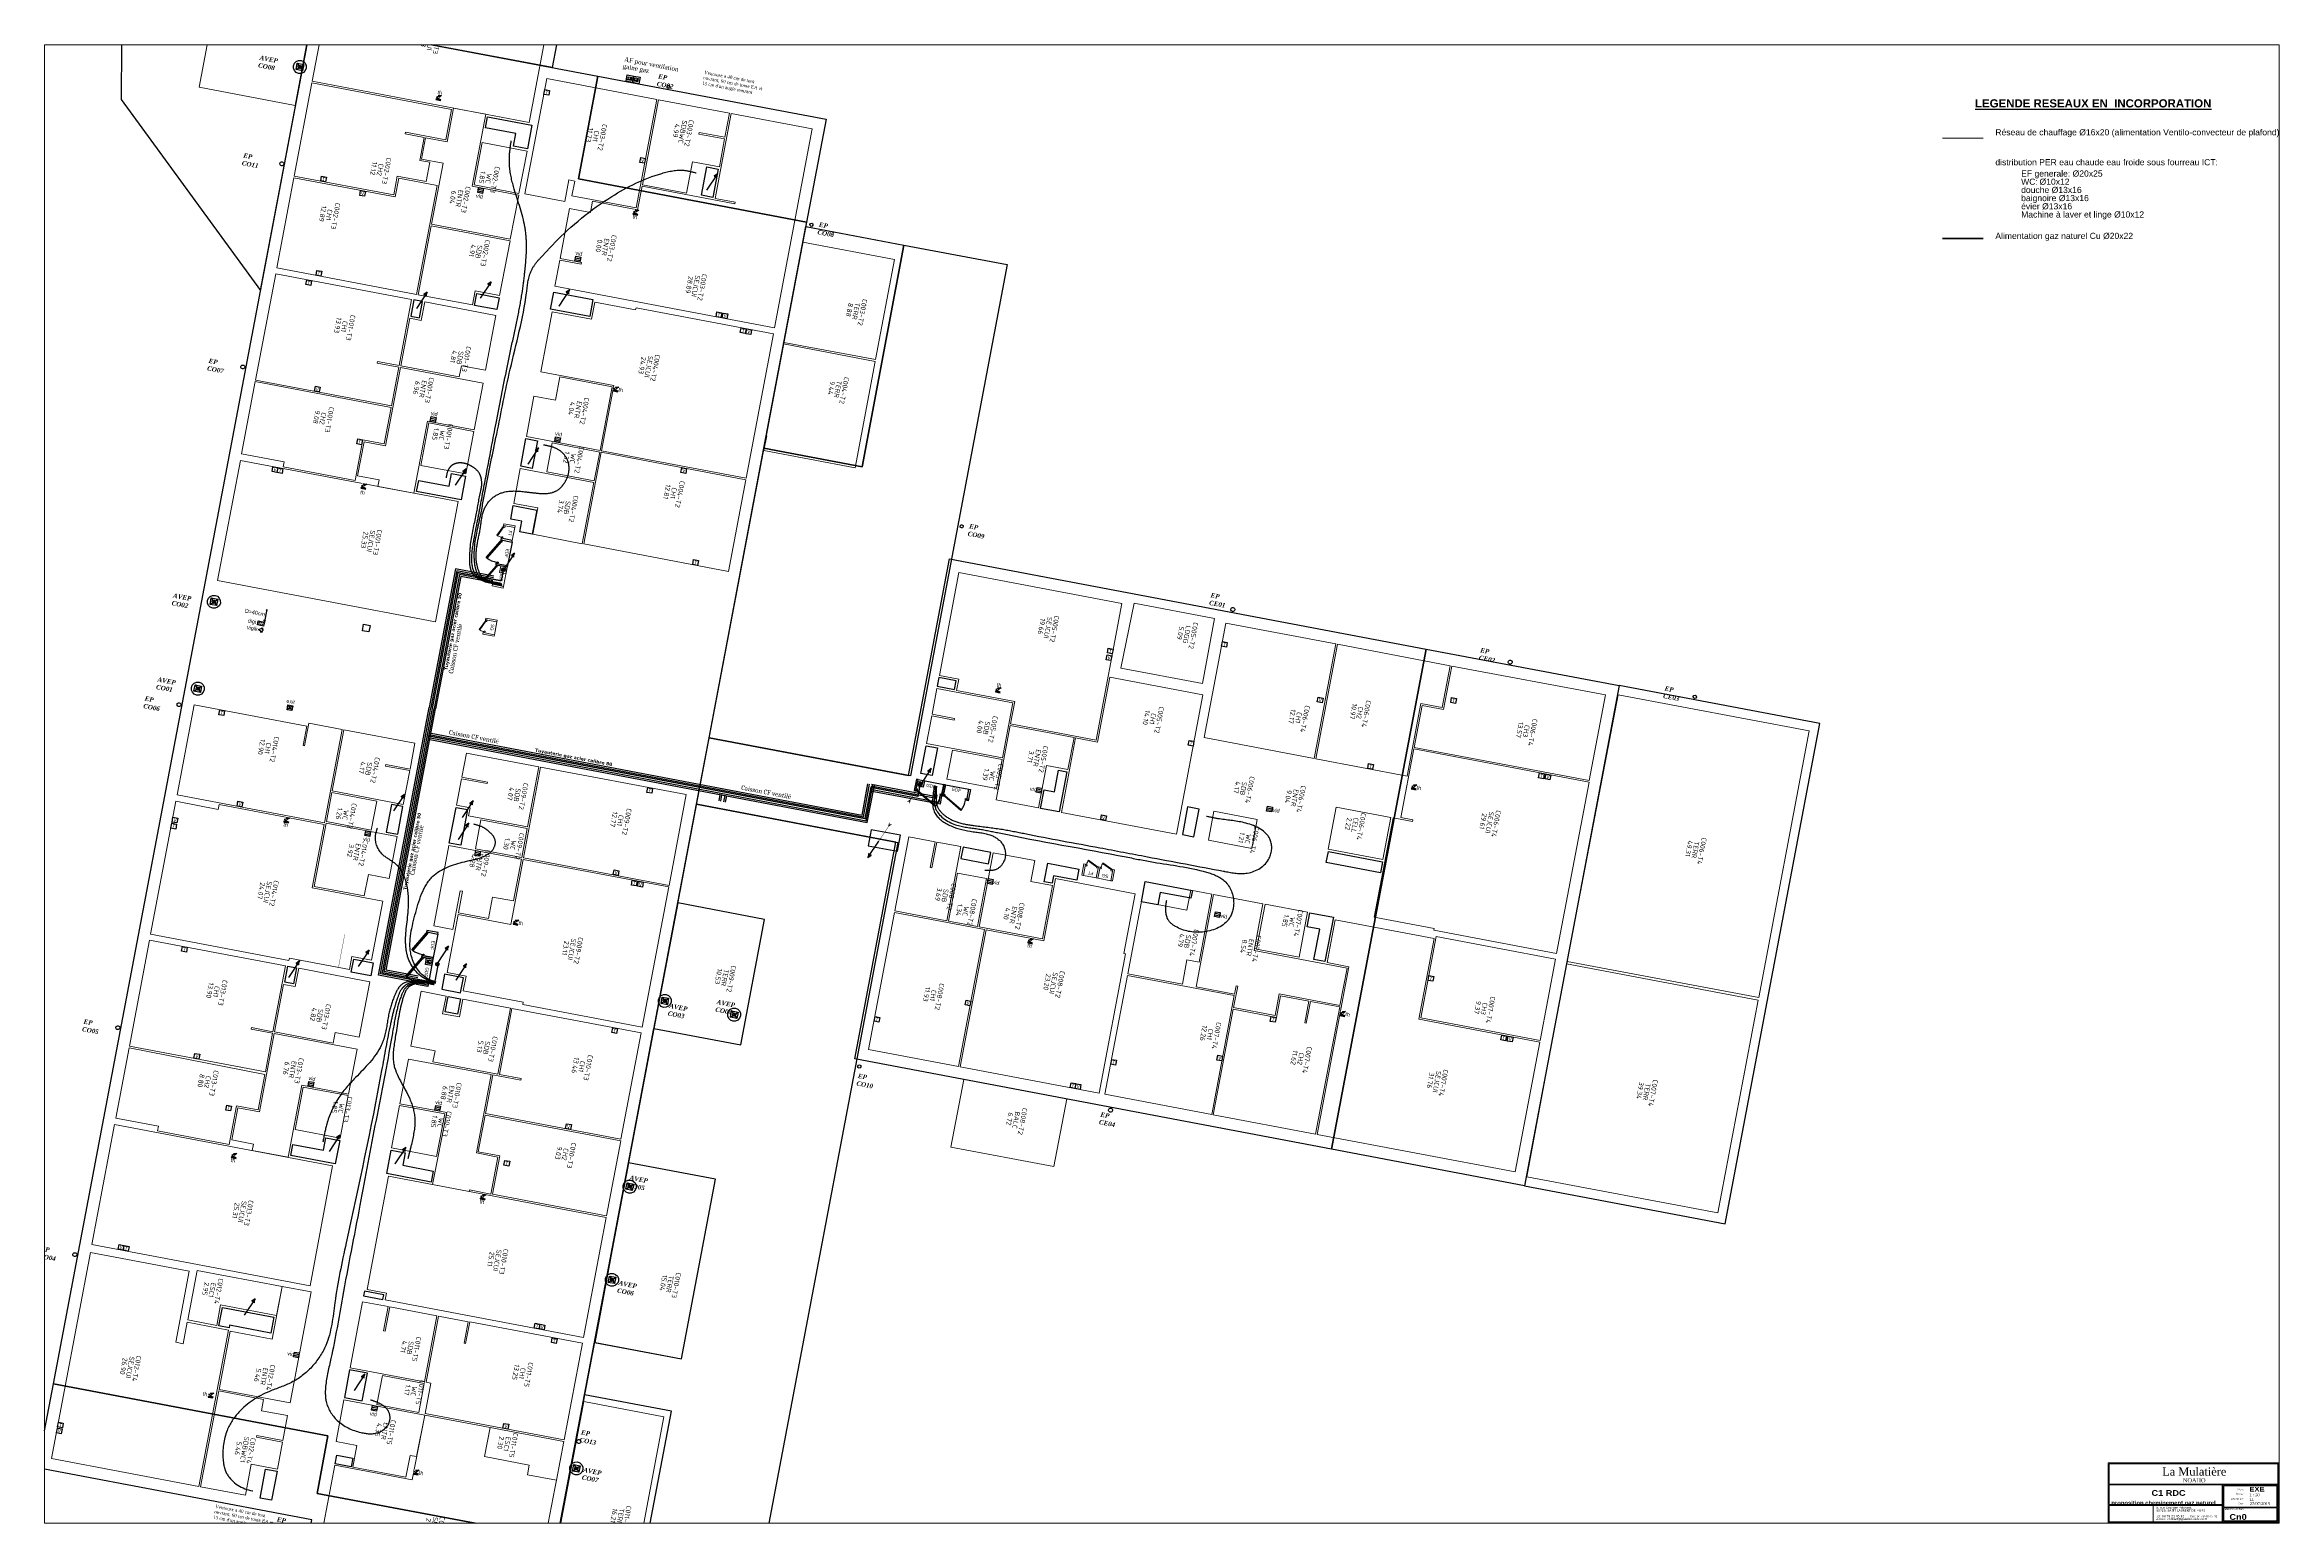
# Paper-space layout 'PLB CVC (3)' of a CAD drawing. Header units: millimetres. Extents: x 1 to 1366, y 0 to 903.
# The model-space entities are those that its viewports show. They can reach past a viewport. Long polylines and large blocks are cut down to what shows.
import ezdxf
from ezdxf.enums import TextEntityAlignment as Align

# ---------------------------------------------------------------- set-up
doc = ezdxf.new("R2010")
doc.units = ezdxf.units.MM
doc.set_wipeout_variables(frame=1)
for name, pattern in [('ACAD_ISO14W100', [24, 12, -3, 0, -3, 0, -3, 0, -3]), ('CONTINU', [0]), ('prlm_chauff', [0.93, 0.75, -0.065, 0.05, -0.065]), ('prlm_ef', [0.165, 0.1, -0.065]), ('prlm_gaz', [36, 24, -3, 0, -3, 0, -3, 0, -3])]:
    doc.linetypes.add(name, pattern=pattern)
for name, color, linetype in [('_GAZELEC-EAU CHAUDE', 1, 'Continuous'), ('_GC2E-PB-chauffage', 20, 'ACAD_ISO14W100'), ('GAZ-FLECHE VMC', 93, 'Continuous'), ('passage réseaux', 7, 'Continuous'), ('prlm-CHAUFF', 30, 'Continuous'), ('prlm-EAU-EF', 161, 'Continuous'), ('prlm-EAU-EPEXT', 145, 'Continuous'), ('prlm-ELEC-BT', 63, 'Continuous'), ('prlm-ELEC-CFA', 181, 'Continuous'), ('prlm-GAZ', 20, 'Continuous'), ('prlm-GT', 242, 'Continuous'), ('prlm-MOD-PB', 123, 'Continuous'), ('prlm-TELECOM', 30, 'Continuous')]:
    doc.layers.add(name, color=color, linetype=linetype)
doc.layers.add('prlm-xpoly', color=7, linetype='Continuous', plot=False)
doc.layers.add('prlm-ZEROPLOT', color=254, linetype='Continuous', plot=False)
doc.layers.add('prlm-ZCARTOUCHE', color=171, linetype='Continuous', lineweight=13)
doc.styles.add('Geneva', font='arial.ttf')
doc.styles.add('prlm-ariblk', font='ariblk.ttf', dxfattribs={"height": 2.7})
doc.styles.add('prlm-eau-ep', font='timesbi.ttf', dxfattribs={"height": 18})
doc.styles.add('prlm-elec-cfa', font='comic.ttf', dxfattribs={"height": 12})
doc.styles.add('prlm-georgia', font='georgia.ttf', dxfattribs={"height": 1.8})
doc.styles.add('prlm-mod', font='cambriaz.ttf', dxfattribs={"height": 18})
doc.styles.add('prlm-verdana', font='verdana.ttf', dxfattribs={"height": 0.9})
doc.styles.add('prlm-vmc', font='pala.ttf', dxfattribs={"height": 14})
doc.styles.add('prlm-xpoly', font='isocp.shx', dxfattribs={"height": 15})
doc.styles.get("Standard").update_dxf_attribs({"font": 'arial.ttf'})
picture_1 = doc.add_image_def('image1.jpg', size_in_pixel=(285, 105))

# ---------------------------------------------------------------- blocks, each defined once
blk = doc.blocks.new('$CTaff')
at = {"layer": 'prlm-ZCARTOUCHE', "color": 0, "linetype": 'ByBlock', "lineweight": -2, "style": 'prlm-georgia', "flags": 8}
blk.add_attdef('CTAFF', text='', height=5, dxfattribs=at).set_placement((-52.5, 32.1), align=Align.MIDDLE_CENTER)
blk = doc.blocks.new('$CTcli')
at = {"layer": 'prlm-ZCARTOUCHE', "color": 0, "linetype": 'ByBlock', "lineweight": -2, "style": 'prlm-georgia', "flags": 8}
blk.add_attdef('CTCLI', text='', height=2.5, dxfattribs=at).set_placement((-52.5, 26.7), align=Align.MIDDLE_CENTER)
blk = doc.blocks.new('$ctpha')
at = {"layer": 'prlm-ZCARTOUCHE', "color": 0, "style": 'prlm-ariblk', "flags": 8}
blk.add_attdef('CTPHA', text='', height=2.9, dxfattribs=at).set_placement((0, 0), align=Align.MIDDLE_CENTER)
blk = doc.blocks.new('$CTsca')
at = {"layer": 'prlm-ZCARTOUCHE', "color": 0, "style": 'prlm-georgia', "flags": 8}
blk.add_attdef('CTSCA', (-18.8, 17), '', height=1.8, dxfattribs=at)
blk = doc.blocks.new('$CTtit')
at = {"layer": 'prlm-ZCARTOUCHE', "color": 0, "linetype": 'ByBlock', "lineweight": -2, "style": 'prlm-ariblk', "flags": 8}
blk.add_attdef('CTTIT', text='', height=3.5, dxfattribs=at).set_placement((-68.2, 19), align=Align.MIDDLE_CENTER)
blk = doc.blocks.new('$ctlot')
at = {"layer": 'prlm-ZCARTOUCHE', "color": 0, "style": 'prlm-ariblk', "flags": 8}
blk.add_attdef('CTLOT', text='', height=2.8, dxfattribs=at).set_placement((0, 0), align=Align.MIDDLE_CENTER)
blk = doc.blocks.new('xi.txt-venthor')
at = {"layer": 'prlm-MOD-PB', "color": 30, "insert": (0, 0), "char_height": 10, "width": 189.924, "attachment_point": 1}
blk.add_mtext("{\\fTimes New Roman|b0|i0|c0|p18;Ventouse a 40 cm de tout ouvrant, 60 cm de toute EA et 15 cm d'un angle rentrant}", dxfattribs=at)
blk = doc.blocks.new('xi.resagaz10')
at = {"layer": 'prlm-MOD-PB'}
blk.add_hatch(color=0, dxfattribs=at).paths.add_polyline_path([(1.8, -1.7), (3.8, -5.6), (7.7, -7.7), (1.8, -7.7)], flags=16)
at = {"layer": 'prlm-MOD-PB', "color": 0}
for p, q in [((1.8, -1.7), (1.8, -7.7)), ((3.8, -5.6), (1.8, -1.7)), ((1.8, -7.7), (7.7, -7.7)), ((7.7, -7.7), (3.8, -5.6))]:
    blk.add_line(p, q, dxfattribs=at)
blk.add_lwpolyline([(0, 0), (10, 0), (10, -10), (0, -10)], close=True, dxfattribs=at)
blk = doc.blocks.new('xi.vbgaz10')
at = {"layer": 'prlm-MOD-PB'}
blk.add_hatch(color=0, dxfattribs=at).paths.add_polyline_path([(6.8, -6.7), (8.8, -10.6), (12.7, -12.7), (6.8, -12.7)], flags=16)
at = {"layer": 'prlm-MOD-PB', "color": 0}
for p, q in [((6.8, -6.7), (6.8, -12.7)), ((8.8, -10.6), (6.8, -6.7)), ((6.8, -12.7), (12.7, -12.7)), ((12.7, -12.7), (8.8, -10.6))]:
    blk.add_line(p, q, dxfattribs=at)
for points in [[(0, 0), (20, 0), (20, -20), (0, -20)], [(5, -5), (15, -5), (15, -15), (5, -15)]]:
    blk.add_lwpolyline(points, close=True, dxfattribs=at)
blk = doc.blocks.new('xi.TXT-AFgaz')
at = {"layer": 'prlm-MOD-PB', "linetype": 'CONTINU', "insert": (0, 0), "char_height": 14, "width": 256.544, "attachment_point": 1, "line_spacing_factor": 0.903614, "style": 'prlm-vmc'}
blk.add_mtext('AF pour ventilation\\Pgaine gaz', dxfattribs=at)
blk = doc.blocks.new('xi.gdf70')
at = {"linetype": 'Continuous'}
for p, q in [((0, 0), (80, 0)), ((0, -30), (0, -35)), ((5, -30), (0, -30)), ((0, -35), (3.5, -35)), ((3.5, -32), (5, -32)), ((3.5, -35), (3.5, -32)), ((5, -32), (5, -30)), ((75, -30), (80, -30)), ((75, -32), (75, -30)), ((76.5, -32), (75, -32)), ((76.5, -35), (76.5, -32)), ((80, -35), (76.5, -35)), ((80, -30), (80, -35))]:
    blk.add_line(p, q, dxfattribs=at)
at = {"linetype": 'Continuous', "flags": 128}
for points in [[(0, -35), (0, 0), (-5, 0), (-5, -35)], [(0, 0), (20, 0), (20, -20), (0, -20)], [(5, -32.4), (68.2, -68.9), (66.7, -71.5), (3.5, -35)], [(85, -35), (80, -35), (80, 0), (85, 0)]]:
    blk.add_lwpolyline(points, close=True, dxfattribs=at)
at = {"linetype": 'Continuous'}
blk.add_arc((3.5, -35), 73, 330, 0, dxfattribs=at)
at = {"insert": (42.8, -12.2), "char_height": 9.97, "width": 55.653, "attachment_point": 5, "line_spacing_factor": 0.72537, "style": 'Geneva'}
blk.add_mtext('GDF', dxfattribs=at)
blk = doc.blocks.new('xi.gdf60')
at = {"linetype": 'Continuous', "lineweight": 18}
for p, q in [((0, 0), (60, 0)), ((5, -30), (0, -30)), ((0, -30), (0, -35)), ((0, -35), (3.5, -35)), ((3.5, -35), (3.5, -32)), ((3.5, -32), (5, -32)), ((3.5, -35), (5, -32.4)), ((49.4, -61.5), (3.5, -35)), ((5, -32), (5, -30)), ((5, -32.4), (50.9, -58.9)), ((50.9, -58.9), (49.4, -61.5)), ((55, -32), (55, -30)), ((55, -30), (60, -30)), ((56.5, -32), (55, -32)), ((56.5, -35), (56.5, -32)), ((60, -35), (56.5, -35)), ((60, -30), (60, -35))]:
    blk.add_line(p, q, dxfattribs=at)
for points in [[(0, -35), (0, 0), (-5, 0), (-5, -35)], [(0, 0), (20, 0), (20, -20), (0, -20)], [(65, -35), (60, -35), (60, 0), (65, 0)]]:
    blk.add_lwpolyline(points, close=True, dxfattribs=at)
blk.add_arc((3.5, -35), 53, 330, 0, dxfattribs=at)
at = {"insert": (31.8, -12.1), "char_height": 10, "width": 55.653, "attachment_point": 5, "line_spacing_factor": 0.722892, "style": 'Geneva'}
blk.add_mtext('GDF', dxfattribs=at)
blk = doc.blocks.new('xi.epext')
at = {"layer": 'prlm-EAU-EPEXT', "color": 0, "linetype": 'ByBlock', "lineweight": -2}
blk.add_circle((0, 0), 5, dxfattribs=at)
blk = doc.blocks.new('xi.avext')
at = {"layer": 'prlm-EAU-EPEXT'}
blk.add_lwpolyline([(-10, 10), (10, 10), (10, -10), (-10, -10)], close=True, dxfattribs=at)
for points in [[(-10, 10), (10, -10)], [(-10, -10), (10, 10)]]:
    blk.add_lwpolyline(points, dxfattribs=at)
blk.add_circle((0, 0), 5, dxfattribs=at)
at = {"layer": 'prlm-ZEROPLOT'}
blk.add_circle((0, 0), 20, dxfattribs=at)
blk = doc.blocks.new('xi.sg')
at = {"linetype": 'Continuous', "lineweight": 18}
for p, q in [((0, 0), (40, 0)), ((5, -30), (0, -30)), ((0, -30), (0, -35)), ((0, -35), (3.5, -35)), ((3.5, -35), (3.5, -33)), ((3.5, -33), (5, -33)), ((3.5, -35), (4.3, -33.2)), ((33.4, -48.9), (3.5, -35)), ((4.3, -33.2), (34.3, -47.1)), ((5, -33), (5, -30)), ((34.3, -47.1), (33.4, -48.9)), ((35, -33), (35, -30)), ((35, -30), (40, -30)), ((36.5, -33), (35, -33)), ((36.5, -35), (36.5, -33)), ((40, -35), (36.5, -35)), ((40, -35), (40, -30))]:
    blk.add_line(p, q, dxfattribs=at)
at = {"linetype": 'Continuous', "lineweight": 18, "flags": 128}
for points in [[(0, -35), (0, 0), (-5, 0), (-5, -35)], [(45, -35), (40, -35), (40, 0), (45, 0)]]:
    blk.add_lwpolyline(points, close=True, dxfattribs=at)
at = {"linetype": 'Continuous', "lineweight": 18}
blk.add_arc((3.5, -35), 33, 335, 0, dxfattribs=at)
at = {"insert": (19.4, -11.1), "char_height": 9.97, "width": 55.653, "attachment_point": 5, "line_spacing_factor": 0.72537, "style": 'Geneva'}
blk.add_mtext('SG', dxfattribs=at)
blk = doc.blocks.new('xi.ft')
at = {"linetype": 'Continuous', "lineweight": 18}
for p, q in [((0, 0), (40, 0)), ((5, -30), (0, -30)), ((0, -30), (0, -35)), ((0, -35), (3.5, -35)), ((3.5, -35), (3.5, -33)), ((3.5, -33), (5, -33)), ((3.5, -35), (4.3, -33.2)), ((33.4, -48.9), (3.5, -35)), ((4.3, -33.2), (34.3, -47.1)), ((5, -33), (5, -30)), ((34.3, -47.1), (33.4, -48.9)), ((35, -33), (35, -30)), ((35, -30), (40, -30)), ((36.5, -33), (35, -33)), ((36.5, -35), (36.5, -33)), ((40, -35), (36.5, -35)), ((40, -35), (40, -30))]:
    blk.add_line(p, q, dxfattribs=at)
at = {"linetype": 'Continuous', "lineweight": 18, "flags": 128}
for points in [[(0, -35), (0, 0), (-5, 0), (-5, -35)], [(45, -35), (40, -35), (40, 0), (45, 0)]]:
    blk.add_lwpolyline(points, close=True, dxfattribs=at)
at = {"linetype": 'Continuous', "lineweight": 18}
blk.add_arc((3.5, -35), 33, 335, 0, dxfattribs=at)
at = {"insert": (20, -11.1), "char_height": 9.97, "width": 55.653, "attachment_point": 5, "line_spacing_factor": 0.72537, "style": 'Geneva'}
blk.add_mtext('FT', dxfattribs=at)
blk = doc.blocks.new('xi.edf73')
at = {"linetype": 'Continuous'}
for p, q in [((0, 0), (73, 0)), ((5, -30), (0, -30)), ((0, -30), (0, -35)), ((0, -35), (3.5, -35)), ((3.5, -35), (3.5, -32)), ((3.5, -32), (5, -32)), ((3.5, -35), (5, -32.4)), ((61.5, -68.5), (3.5, -35)), ((5, -32), (5, -30)), ((5, -32.4), (63, -65.9)), ((63, -65.9), (61.5, -68.5)), ((68, -32), (68, -30)), ((68, -30), (73, -30)), ((69.5, -32), (68, -32)), ((69.5, -35), (69.5, -32)), ((73, -35), (69.5, -35)), ((73, -30), (73, -35))]:
    blk.add_line(p, q, dxfattribs=at)
at = {"linetype": 'Continuous', "flags": 128}
for points in [[(0, -35), (0, 0), (-5, 0), (-5, -35)], [(78, -35), (73, -35), (73, 0), (78, 0)]]:
    blk.add_lwpolyline(points, close=True, dxfattribs=at)
at = {"linetype": 'Continuous'}
blk.add_arc((-6.5, -35), 76, 336.04233, 0, dxfattribs=at)
at = {"insert": (36.5, -9), "char_height": 9.97, "width": 55.653, "attachment_point": 5, "line_spacing_factor": 0.72537, "style": 'Geneva'}
blk.add_mtext('EDF', dxfattribs=at)
blk = doc.blocks.new('xi.TH')
at = {"color": 0, "lineweight": 5}
blk.add_wipeout([(-7.5, -7.5), (7.5, -7.5), (7.5, 7.5), (-7.5, 7.5)], dxfattribs=at).dxf.layer = 'prlm-ELEC-CFA'
at = {"layer": 'prlm-ELEC-CFA', "lineweight": 5}
blk.add_hatch(color=0, dxfattribs=at).paths.add_polyline_path([(-3, 6), (-0.1, 3.7), (0, 0), (7.5, 7.5)])
at = {"layer": 'prlm-ELEC-CFA', "color": 0}
for points in [[(1, 4.2), (-7.5, 0), (7.5, -5.5), (-7.5, -5.5), (-7.5, -7.5), (7.5, -7.5)], [(-3, 6), (7.5, 7.5), (0, 0)]]:
    blk.add_lwpolyline(points, dxfattribs=at)
blk = doc.blocks.new('xi.TEL')
at = {"layer": 'prlm-ELEC-CFA', "color": 0, "linetype": 'ByBlock', "lineweight": -2, "flags": 128}
blk.add_lwpolyline([(-7.5, 7.5), (7.5, 7.5), (7.5, -7.5), (-7.5, -7.5)], close=True, dxfattribs=at)
at = {"layer": 'prlm-ELEC-CFA', "color": 0, "linetype": 'ByBlock', "insert": (0, 0), "char_height": 10, "width": 11.36, "attachment_point": 5}
blk.add_mtext('{\\fVerdana|b0|i0|c0|p34;T}', dxfattribs=at)
blk = doc.blocks.new('xi.TV')
at = {"layer": 'prlm-ELEC-CFA', "color": 0, "linetype": 'ByBlock', "lineweight": -2, "flags": 128}
blk.add_lwpolyline([(-7.5, 7.5), (7.5, 7.5), (7.5, -7.5), (-7.5, -7.5)], close=True, dxfattribs=at)
at = {"layer": 'prlm-ELEC-CFA', "color": 0, "linetype": 'ByBlock', "insert": (0, 0), "char_height": 10, "width": 11.36, "attachment_point": 5}
blk.add_mtext('{\\fVerdana|b0|i0|c0|p34;V}', dxfattribs=at)
blk = doc.blocks.new('xi.VID')
at = {"layer": 'prlm-ELEC-CFA', "color": 0, "linetype": 'ByBlock', "lineweight": -2, "flags": 128}
blk.add_lwpolyline([(-7.5, 7.5), (7.5, 7.5), (7.5, -7.5), (-7.5, -7.5)], close=True, dxfattribs=at)
at = {"layer": 'prlm-ELEC-CFA', "color": 0}
for points in [[(-7.5, 2.5), (7.5, 2.5)], [(-7.5, -2.5), (7.5, -2.5)]]:
    blk.add_lwpolyline(points, dxfattribs=at)
blk = doc.blocks.new('xi.exit')
at = {"layer": 'prlm-ELEC-CFA', "color": 0, "flags": 128}
blk.add_lwpolyline([(-7.5, 15), (7.5, 15), (7.5, 0), (-7.5, 0)], close=True, dxfattribs=at)
at = {"layer": 'prlm-ELEC-CFA', "color": 0}
for points in [[(7.5, 13), (4.3, 10.3), (-4.3, 10.3), (-7.5, 13)], [(7.5, 2), (4.3, 4.7), (-4.3, 4.7), (-7.5, 2)]]:
    blk.add_lwpolyline(points, dxfattribs=at)
blk.add_circle((0, 7.5), 1.5, dxfattribs=at)
blk = doc.blocks.new('xi.digi')
at = {"layer": 'prlm-ELEC-CFA', "color": 0}
blk.add_lwpolyline([(6.1, -9.5), (-6.1, -9.5), (-6.1, 9.5), (6.1, 9.5)], close=True, dxfattribs=at)
at = {"layer": 'prlm-ELEC-CFA', "color": 0, "linetype": 'ByBlock', "lineweight": 9}
for points in [[(-3.1, 5.2), (-1.8, 5.2), (-1.8, 6.5), (-3.1, 6.5)], [(-3.1, -0.6), (-1.8, -0.6), (-1.8, 0.6), (-3.1, 0.6)], [(3.1, 5.2), (1.8, 5.2), (1.8, 6.5), (3.1, 6.5)], [(3.1, -0.6), (1.8, -0.6), (1.8, 0.6), (3.1, 0.6)], [(-3.1, -5.2), (-1.8, -5.2), (-1.8, -6.5), (-3.1, -6.5)], [(3.1, -5.2), (1.8, -5.2), (1.8, -6.5), (3.1, -6.5)]]:
    blk.add_lwpolyline(points, close=True, dxfattribs=at)
blk = doc.blocks.new('xi.vigik')
at = {"layer": 'prlm-ELEC-CFA', "color": 0, "linetype": 'ByBlock', "lineweight": -2, "flags": 128}
for points in [[(-7.6, 4.1), (-3.1, 4.1)], [(-4.5, 1.1), (-7.6, 1.1)], [(2.8, 4.1), (7.4, 4.1)], [(7.4, 1.1), (4, 1.1)]]:
    blk.add_lwpolyline(points, dxfattribs=at)
blk.add_lwpolyline([(-2, -5.2), (-4.5, 1.1, -0.314408), (-4, 3.3), (-1.4, 5.6, -0.398895), (1.3, 5.5), (3.6, 3.3, -0.290522), (4.1, 1.2), (1.8, -5.2, -0.689852)], format="xyb", close=True, dxfattribs=at)
blk = doc.blocks.new('FLECHE1')
h = blk.add_hatch(color=256)
h.dxf.hatch_style = 1
h.paths.add_polyline_path([(495907, -370440), (495914, -370315), (495936, -370371), (495992, -370349)])
for p, q in [((495907, -370440), (496141, -369887)), ((495914, -370315), (495907, -370440)), ((495914, -370315), (495907, -370440)), ((495992, -370349), (495907, -370440)), ((495907, -370440), (495992, -370349)), ((495907, -370440), (495936, -370371)), ((495936, -370371), (495914, -370315)), ((495936, -370371), (495914, -370315)), ((495936, -370371), (495992, -370349)), ((495992, -370349), (495936, -370371))]:
    blk.add_line(p, q)
at = {"const_width": 10}
for points in [[(495936, -370371), (496141, -369887)], [(495907, -370440), (495914, -370315), (495936, -370371), (495992, -370349), (495907, -370440)]]:
    blk.add_lwpolyline(points, dxfattribs=at)
blk = doc.blocks.new('FLECHE2')
h = blk.add_hatch(color=256)
h.dxf.hatch_style = 1
h.paths.add_polyline_path([(496272, -370023), (496278, -369899), (496301, -369955), (496357, -369932)])
at = {"const_width": 10}
for points in [[(496067, -370507), (496301, -369955), (496357, -369932), (496272, -370023), (496301, -369955), (496278, -369899), (496272, -370023), (496357, -369932), (496301, -369955), (496278, -369899), (496272, -370023)], [(496272, -370023), (496278, -369899), (496301, -369955), (496357, -369932), (496272, -370023)]]:
    blk.add_lwpolyline(points, dxfattribs=at)
blk = doc.blocks.new('xi.colonnegaz')
at = {"layer": 'prlm-GAZ'}
h = blk.add_hatch(dxfattribs=at)
h.set_pattern_fill('ANSI37', color=0, scale=0.5, style=0)
h.paths.add_polyline_path([(-5, 0, 1), (5, 0, 1)])
at = {"layer": 'prlm-GAZ', "color": 0}
blk.add_circle((0, 0), 5, dxfattribs=at)

msp = doc.modelspace()

# ---------------------------------------------------------------- linework, layer by layer
at = {"const_width": 10}
msp.add_lwpolyline([(467106.9, -349356.3), (466806.9, -349356.3), (466806.9, -348321.7)], dxfattribs=at)
at = {"layer": 'prlm-ELEC-CFA'}
for points in [[(462621.6, -339015.1), (462606.9, -339048.6)], [(462621.6, -339015.1), (462633.8, -339050)], [(462621.6, -339409.9), (462598.1, -339345)], [(462621.6, -339409.9), (462642.9, -339344.1)]]:
    msp.add_lwpolyline(points, dxfattribs=at)
at = {"layer": 'prlm-GAZ', "linetype": 'prlm_gaz', "ltscale": 0.8, "const_width": 40}
for points in [[(469497.5, -336825.3), (469500.1, -336471.6)], [(483227.4, -340572), (483227.4, -340922), (481762.1, -340922), (481762.1, -341894.4), (468152.6, -341894.4), (468152.6, -336825.3), (469497.5, -336825.3)], [(468152.6, -341894.4), (468152.6, -349261.7), (469781.9, -349261.7)], [(469781.9, -349261.7), (469781.9, -348735.3)]]:
    msp.add_lwpolyline(points, dxfattribs=at)
at = {"layer": 'prlm-GAZ', "linetype": 'prlm_gaz', "ltscale": 0.8}
for points in [[(469508.9, -336909.3), (469338.1, -336909.3), (468946.7, -336860.7), (468777.7, -336680.7), (468624.9, -336333.8), (468567.7, -335905.7), (468567.7, -335376), (468567.7, -334835.1), (468743.5, -334409.3), (469098.3, -334137.9), (469728.4, -334016.8), (470043, -333994.1), (470528.8, -333881.7), (470738.9, -333709.9), (470837.8, -333526.4), (470902.5, -333272.6), (470892.1, -333065.4), (470846.7, -332913.6), (470596.1, -332629.8), (470295.6, -332524.3), (469996.7, -332511.7)], [(469553.6, -336957.5), (469340.1, -336957.5), (468962.8, -336941.8), (468580.5, -336747.8), (468472.7, -336554.5), (468415.3, -336290.8), (468368.5, -335896.1), (468368.5, -334985), (468368.5, -334238.1), (468368.5, -334084.7), (468323.4, -333892.9), (468239, -333737.6), (468023.6, -333585.3), (467789.8, -333514.7), (467626.9, -333514.7), (467465.8, -333563.2), (467355.2, -333644.6), (467279.1, -333785.4), (467253.4, -334044.2)], [(469814.6, -349273.1), (469625, -349273.1), (469486.2, -349280.3), (469105.1, -349346.7), (468809.6, -349495.8), (468654.8, -349867.9), (468582.7, -350446.7), (468582.7, -351160.1), (468532.1, -351450.7), (467944.5, -352561.7), (467535.7, -353305.7), (467346.3, -354122.4), (467330, -354686.2)], [(469781.2, -349332.2), (469547.7, -349332.2), (469024.7, -349551.3), (468909.3, -349971.4), (468909.3, -351130.5), (469003.2, -351903.4), (469693.3, -352890.8), (469966.1, -353498.9), (469999.7, -354253.2), (469976.4, -354703.9)]]:
    msp.add_spline(points, degree=3, dxfattribs=at)
at = {"layer": 'prlm-GT', "ltscale": 50}
for points in [[(466447.3, -322975.8), (467827, -322975.8), (467826.9, -323707.8), (467392.3, -323707.7), (467392.3, -323317.8), (466447.3, -323317.8)], [(473314.4, -323236), (473669.3, -323236), (473669.3, -324116), (473314.4, -324116)], [(465276.5, -329395.9), (465547.2, -329395.9), (465547.2, -328891.2), (465276.5, -328891.2)], [(467131.6, -328344.6), (467827, -328344.6), (467827, -328711.2), (467131.6, -328711.2)], [(469428.3, -332418.4), (469783.6, -332418.4), (469783.8, -333278.3), (469428.4, -333278.3)], [(467392.6, -333889.5), (467827, -333889.5), (467827, -334621.5), (466447.6, -334621.5), (466447.6, -334279.5), (467392.6, -334279.5)], [(469428.3, -334501.2), (470158.4, -334501.2), (470158.4, -335251), (469778.3, -335251), (469778.3, -334920.9), (469428.3, -334921)], [(465611.5, -338911), (465811.5, -338911), (465811.5, -339111), (465611.5, -339111)], [(482922, -342192.2), (482014.6, -342192.2), (482014.6, -342692.2), (482922, -342692.2)], [(469427, -343882.8), (469781.9, -343882.8), (469781.9, -344992.1), (469427, -344992.1)], [(467216.9, -349022.1), (467827, -349021.9), (467827, -349423.6), (467216.9, -349423.8)], [(470028, -349419.7), (470615.6, -349419.7), (470615.6, -348957.2), (470028, -348957.2)], [(465276.4, -349603.6), (465547, -349603.6), (465547, -350102.9), (465276.4, -350102.9)], [(470266.5, -349601.9), (470646.7, -349601.9), (470646.7, -350082.7), (470266.5, -350082.7)], [(466447.3, -354925.1), (467392.3, -354925.1), (467392.3, -354535.1), (467827, -354535.1), (467827.8, -355267.1), (466447.3, -355267.1)], [(469427, -354535.1), (469864.8, -354535.1), (469864.8, -354925.1), (470809.7, -354925.1), (470809.7, -355267.1), (469427, -355267.1)], [(470027.6, -358923.2), (469427, -358923.2), (469427, -359068.6), (470027.6, -359068.6)]]:
    msp.add_lwpolyline(points, close=True, dxfattribs=at)
at = {"layer": 'prlm-GT'}
for points in [[(469428.3, -327864.1), (470648.3, -327864.1), (470648.3, -328390.1), (469428.3, -328390.1)], [(483712, -337243.2), (483181.8, -337243.2), (483181.8, -337513.5), (483712, -337513.5)], [(483181.8, -339361.6), (483536.4, -339361.6), (483536.4, -340221.6), (483181.8, -340221.6)], [(486976.3, -340014), (487296.3, -340014), (487296.3, -339344), (487556.3, -339344), (487556.3, -340592), (486976.3, -340592)], [(491733.8, -339711.9), (491379.8, -339711.9), (491379.8, -340571.9), (491733.8, -340571.9)], [(495856.2, -340249.4), (497536.6, -340249.4), (497536.6, -340592), (495856.2, -340592)], [(484869.9, -342546.6), (485729.9, -342546.6), (485729.9, -342193.5), (484869.9, -342193.5)], [(487499.9, -342193.3), (488468.6, -342193.3), (488468.5, -342542.1), (487749.9, -342542.1), (487749.9, -342770.6), (487499.9, -342770.6)], [(490532.5, -342192.4), (492003.3, -342191.9), (491991, -342433.2), (491038, -342433.2), (491038, -342824.3), (490529.5, -342823.1)], [(495647.9, -342194.7), (496379.9, -342194.7), (496379.9, -343571.5), (496037.9, -343571.5), (496037.9, -342626.5), (495648, -342626.5)], [(467472, -345022.2), (467827, -345022.2), (467827, -344162.2), (467472, -344162.2)], [(466856.3, -360708.2), (465569.2, -360708.2), (465569.2, -360788.6), (465256.3, -360788.6), (465256.3, -360218.6), (466856.3, -360218.6)], [(469981.9, -361369.7), (469426.9, -361369.7), (469426.9, -362229.6), (469981.9, -362229.6)], [(469527, -363995.8), (470026, -363995.8), (470026, -364265.8), (469527, -364265.8)], [(467472, -364823.2), (467827, -364823.2), (467827, -365723.2), (467472, -365723.2)]]:
    msp.add_lwpolyline(points, close=True, dxfattribs=at)
at = {"layer": 'prlm-MOD-PB'}
for p, q in [((469247.6, -336725.3), (468052.6, -336725.3)), ((468052.6, -336725.3), (468052.6, -341038.6)), ((469247.6, -336775.3), (468102.6, -336775.3)), ((468102.6, -336775.3), (468102.6, -341038.6)), ((469247.6, -336875.3), (468202.6, -336875.3)), ((468202.6, -336875.3), (468202.6, -341038.6)), ((469247.6, -336925.3), (468252.6, -336925.3)), ((468252.6, -336925.3), (468252.6, -341038.6)), ((468052.6, -349361.7), (468052.6, -341038.6)), ((468102.6, -349311.7), (468102.6, -341038.6)), ((468202.6, -349211.7), (468202.6, -341038.6)), ((468252.6, -349161.7), (468252.6, -341038.6)), ((481655.4, -341803.8), (481655.4, -340838.8)), ((481705.4, -341853.9), (481705.4, -340838.8)), ((483730.5, -340838.8), (481762.1, -340838.8)), ((483781.2, -340888.8), (481762.1, -340888.8)), ((483882.7, -340988.8), (481762.1, -340988.8)), ((483933.4, -341038.8), (481762.1, -341038.8)), ((481805.4, -341953.9), (481805.4, -340838.8)), ((481855.4, -342004), (481855.4, -340838.8)), ((483729.5, -340773.6), (483730.5, -340838.8)), ((483779.5, -340772.9), (483781.2, -340888.8)), ((483879.5, -340771.4), (483882.7, -340988.8)), ((483929.5, -340770.7), (483933.4, -341038.8)), ((468252.6, -341944.4), (481805.4, -341953.9)), ((468252.7, -341794.4), (481655.4, -341803.8)), ((468252.7, -341844.4), (481705.4, -341853.9)), ((468252.6, -341994.4), (481855.4, -342004)), ((477274.6, -341981), (477273.4, -341997.3)), ((477273.4, -341997.3), (477273.4, -342192.2)), ((477324.4, -341984.6), (477323.4, -341999.1)), ((477323.4, -341999.1), (477323.4, -342192.2)), ((477424.2, -341991.6), (477423.4, -342002.6)), ((477423.4, -342002.6), (477423.4, -342192.2)), ((477474.1, -341995.1), (477473.4, -342004.3)), ((477473.4, -342004.3), (477473.4, -342192.2)), ((469246.6, -349361.7), (468052.6, -349361.7)), ((469246.6, -349311.7), (468102.6, -349311.7)), ((469246.6, -349211.7), (468202.6, -349211.7)), ((469246.6, -349161.7), (468252.6, -349161.7))]:
    msp.add_line(p, q, dxfattribs=at)
at = {"layer": 'prlm-xpoly', "lineweight": 0}
for points in [[(460981.8, -319133.5), (460981.8, -322908.3), (467729.3, -322910.6), (467729.3, -319133.5)], [(457621.8, -323730.1), (460611.8, -323730.1), (460606.8, -319730.1), (457621.8, -319730.1)], [(468007, -325081.2), (469248.3, -325081.2), (469248.3, -324411.2), (469428.3, -324411.2), (469427.3, -324867), (471430.3, -324867), (471430.3, -321494.9), (468007, -321494.9)], [(473739.3, -324136), (474359.6, -324136), (474359.6, -324186), (471480.5, -324186), (471480.3, -324917), (470080.1, -324917), (470080, -325267), (469430.1, -325267), (469429, -326816.9), (470099, -326816.9), (470099, -326866.9), (469429, -326866.9), (469428.3, -327682.7), (476261.6, -327684.1), (476261.6, -321494.9), (473739.3, -321494.9)], [(473689.3, -321493.1), (471480.3, -321494.9), (471480.5, -324136), (472854.4, -324136), (472854.3, -323166), (473689.3, -323166), (473688.7, -322294.9), (472889.8, -322294.9), (472889.3, -322244.9), (473688.7, -322244.9)], [(460981.8, -322958.3), (460981.8, -325857.2), (464077.2, -325857.2), (464077.2, -325270.6), (464977, -325269.9), (464977, -324670.8), (464658.4, -324670.8), (464658.4, -323958), (464077.2, -323958), (464077.2, -323908), (465328.3, -323908), (465328.3, -322958.3)], [(464709.3, -324620.8), (465380.1, -324620.8), (465378.3, -326520.6), (467826.3, -326519.7), (467827.1, -325151.6), (466379.7, -325151.6), (466379.5, -322910.6), (465378.3, -322909.8), (465378.3, -323958), (464708.4, -323958)], [(466429.7, -325101.6), (467827, -325101.6), (467827, -323780.3), (466428.6, -323780.3)], [(460981.8, -328711.2), (465328.3, -328711.6), (465328.3, -325320.6), (464128.3, -325320.6), (464127.2, -325907.2), (460981.8, -325907.2)], [(476623.8, -328063.6), (479473.8, -328055.4), (479473.8, -324945), (476623.9, -324945)], [(467061.4, -328711.3), (467061.6, -328274.4), (467827, -328274.6), (467826.3, -326569.7), (465378.3, -326570.6), (465378.3, -328711.6)], [(476261.6, -327864.1), (471989.6, -327864.1), (471989.6, -327930.2), (470718.3, -327930.1), (470718.3, -328460.1), (469498.3, -328460.1), (469498.3, -330325.2), (471768.3, -330325.2), (471767.8, -332349.8), (476261.6, -332349.6)], [(476623.8, -328113.4), (476623.8, -330967.7), (476638.6, -330967.7), (476638.6, -331424.2), (479479.6, -331427.6), (479473.8, -328114)], [(465206.5, -328891.2), (460981.8, -328891.2), (460981.8, -332196.2), (465205.9, -332196.2), (465205.9, -330996.2), (464535.9, -330996.5), (464535.9, -330946.5), (465206.2, -330946.2)], [(467827, -328891.2), (465616.6, -328891.2), (465617.2, -329465.9), (465255.9, -329465.9), (465255.9, -330946.2), (467077.2, -330946.9), (467077.2, -330596.9), (467826.5, -330596.9)], [(465255.9, -334693.2), (466377.6, -334691.5), (466377.8, -332450.5), (467827, -332450.5), (467826.9, -330997), (465256.1, -330996.4), (465256, -333431.2), (464586.3, -333431.4), (464586.3, -334493.2), (465255.8, -334493.2)], [(471717.6, -330375.2), (470098.9, -330375.2), (470098.9, -331098.3), (469427.6, -331097.6), (469428.3, -332348.4), (471718.3, -332349.8)], [(465205.9, -332246.2), (460981.8, -332246.2), (460981.8, -334491), (462302.2, -334491), (462302.2, -334643.2), (464536.3, -334643.2), (464536.3, -333381.4), (465205.9, -333381.2)], [(467827, -332500.5), (466426.7, -332500.4), (466426.6, -333819.4), (467827, -333819.4)], [(470243.6, -332399.8), (470243.6, -333298.4), (471717.4, -333298.3), (471718.3, -332401.1)], [(476261.6, -332400.7), (471767.4, -332399.8), (471767.4, -335251), (476261.6, -335250.9)], [(471717.4, -335251), (471717.4, -333348.4), (469428.3, -333348.3), (469428.7, -334431.2), (470178.6, -334431.2), (470178.6, -335251)], [(488249.7, -333978.5), (483182, -333978.5), (483182, -337173.2), (483783.6, -337173.2), (483781.8, -337533.5), (485591.6, -337533.4), (485591.6, -338227.5), (488256.1, -338227.5)], [(488616.7, -333898.5), (488589.7, -335921.8), (491120.9, -335921.8), (491119.8, -333903.2)], [(494898.7, -333978.5), (491479.8, -333978.5), (491479.1, -337537.5), (494898.7, -337538)], [(494948.7, -337538), (497787.4, -337537.7), (497787.4, -335283.3), (498457.4, -335283.3), (498457.4, -333983.2), (494948.7, -333978.5)], [(497837.4, -335333.3), (497837.4, -336638.2), (503284.6, -336638.2), (503284.6, -333978.5), (498507.4, -333983.2), (498507.4, -335333.6)], [(503644.6, -342190), (509599.9, -342190.2), (509599.9, -333898.5), (503661.6, -333898.5)], [(460981.8, -338431), (467757, -338431), (467757, -334691.4), (460981.8, -334693.2)], [(491199.8, -336261.8), (488306.1, -336261.8), (488306.3, -338277.5), (487626.3, -338278.5), (487626.3, -340592.6), (491199.8, -340592)], [(497837.5, -338822), (498214.6, -338822), (498214.6, -338872), (497607.2, -338872), (497608.8, -341962.7), (499470.7, -341962.1), (499470.7, -342012), (503284.6, -342012), (503284.6, -336688.2), (497837.4, -336688.2)], [(483182, -339291.6), (485541.6, -339292.1), (485541.6, -337583.4), (483179.8, -337583.5), (483182, -338383.5), (483879.8, -338383.5), (483879.8, -338433.5), (483182, -338433.5)], [(485591.6, -338277.5), (485591.9, -340592), (486906.3, -340592), (486906.7, -339273.4), (487576.3, -339273.3), (487576.3, -338278.5)], [(495836.1, -340179.4), (497537.2, -340179.4), (497536.6, -338873.2), (495836.2, -338873.2)], [(485541.6, -340241.4), (485541.6, -339341.7), (483996.4, -339341.6), (483996.4, -340241.6)], [(492193.3, -339691.9), (492193.8, -340591.9), (493536.9, -340593.4), (493537.2, -339691.9)], [(460981.6, -342292.3), (460981.6, -345092.2), (465561.7, -345092.2), (465564.3, -342192.3), (464531.5, -342192.4), (464531.5, -342893.7), (464481.1, -342892.2), (464481.5, -342292.7)], [(465614.3, -342192.3), (465614.3, -344092.2), (467827, -344092.2), (467826.4, -343042.3), (467077, -343042.3), (467077, -342992.3), (467827, -342992.3), (467827, -342192.3)], [(471683.7, -344062.3), (471683.7, -342192.3), (469426.9, -342192.3), (469427.5, -342942.3), (470226.9, -342942.4), (470226.9, -342992.4), (469426.9, -342992.8), (469426.9, -343812.8), (469851.9, -343812.8), (469851.9, -344062.2)], [(476261.6, -342192.2), (471733.7, -342192.3), (471733.7, -345012.3), (476261.6, -345012.3)], [(483182, -342192.2), (483182.2, -344493.7), (484802.6, -344493.8), (484799.9, -342192.2), (484049.9, -342192.2), (484049.9, -342992.2), (483999.9, -342992.1), (483999.9, -342192.2)], [(487770, -342840.6), (487099.9, -342840.6), (487099.6, -342190.6), (485799.9, -342192.2), (485799.9, -344493.7), (487770, -344493.8)], [(490300.3, -342613.1), (487820.1, -342612.1), (487820, -344543.8), (486031.8, -344543.7), (486031.8, -348805.6), (490349.5, -348805.6), (490350.8, -344473.2), (490300.8, -344473.2)], [(492229.1, -345061.2), (492229.1, -344308.4), (492603, -344308.6), (492603, -342192.9), (491945, -342193), (491945, -342811.2), (490529.5, -342811.2), (490529.2, -345061.1)], [(497079.6, -343641.5), (494189.1, -343641.4), (494189.1, -342192.1), (492653.5, -342192.1), (492652, -345061.2), (493849.5, -345060.6), (493849.5, -344802.3), (493899.5, -344802.3), (493899.5, -345472.3), (495192.5, -345472.3), (495192.5, -344802.3), (497077, -344802.2)], [(495577.9, -342192.1), (494258.9, -342192.1), (494258.9, -343591.4), (495577.9, -343591.5)], [(499525.2, -342262.5), (496451, -342262.5), (496449.9, -343591.5), (497129.6, -343591.5), (497125.5, -348803.2), (503284.6, -348805.6), (503284.6, -344767.9), (499522.1, -344767.8)], [(503284.6, -342192), (499574.6, -342192.2), (499574.6, -344717.9), (503284.6, -344717.9)], [(503661.6, -348885.6), (509599.9, -348885.6), (509599.9, -342270), (503644.6, -342270)], [(484852.5, -344493.8), (485749.9, -344493.7), (485749.9, -343006.6), (484849.9, -343003.4)], [(467012, -345042.3), (467011.9, -344142.2), (465614.3, -344143.3), (465614.3, -345042.2)], [(470241.9, -344111.6), (470241.9, -345012.2), (471683.7, -345012.3), (471683.7, -344112.8)], [(485981.8, -344543.8), (483182.2, -344543.7), (483182, -348805.6), (485981.8, -348805.6)], [(460981.6, -349423.6), (465279.7, -349424), (465279.7, -349354), (467146.9, -349354), (467146.9, -348951.9), (467757.5, -348951.9), (467757.5, -347112.1), (465564.3, -347112.1), (465564.3, -345142.2), (462302, -345142.2), (462302, -345292.2), (460981.6, -345292.2)], [(465614.3, -347062.1), (467176.4, -347062.2), (467176.4, -346392.2), (467827.4, -346393.2), (467827, -345092.2), (465614.3, -345092.2)], [(469426.9, -347559.7), (470026.9, -347559.7), (470026.9, -346363.9), (470096.8, -346363.5), (470097, -347033.9), (471033.4, -347033.7), (471033.4, -346363.9), (471683.4, -346363.2), (471683.6, -345062.3), (469426.9, -345062.1)], [(476261.6, -345062.3), (471733.6, -345062.3), (471733.3, -347083.2), (470097, -347083.9), (470096.9, -348887.2), (470685.6, -348887.2), (470685.6, -349349.7), (472551.7, -349349.7), (472551.7, -349419.7), (476261.6, -349419.7)], [(490529.5, -345111.4), (490529.5, -348805.6), (493849.5, -348805.6), (493849.5, -345111.4)], [(497078.6, -344852.3), (496168.7, -344852.3), (496168.6, -345522.2), (496118.8, -345522.2), (496118.7, -344852.3), (495242.5, -344852.3), (495242.5, -345522.3), (493899.5, -345522.3), (493899.5, -348805.6), (497075.5, -348803.2)], [(476621.8, -349391.7), (479321.6, -349391.7), (479321.6, -345491.7), (476621.8, -345491.7)], [(489409.7, -349163.9), (486209.7, -349165.6), (486209.8, -351264), (489409.7, -351263.2)], [(465205.8, -349603.6), (460981.6, -349603.6), (460981.6, -352903.1), (465205.8, -352903.1), (465205.8, -351703.1), (464535.8, -351703.9), (464535.8, -351653.4), (465205.8, -351653.4)], [(465617, -349604.1), (465617, -350172.9), (465255.8, -350172.9), (465255.8, -351653.9), (467077, -351653.9), (467077.2, -351323.9), (467827, -351323.9), (467827, -349603.6)], [(472196.4, -349600.3), (470716.5, -349599.7), (470716.7, -350152.7), (470196.5, -350152.7), (470196.5, -349599.7), (469426.9, -349599.7), (469429.8, -351303.9), (470178.6, -351303.9), (470178.7, -351653.8), (472196.4, -351652.9)], [(472916.5, -351702.5), (472050.4, -351702.9), (472050.4, -352903.1), (476261.6, -352903.1), (476261.6, -349599.7), (472246.4, -349600.3), (472246.4, -351652.8), (472916.4, -351652.5)], [(465255.8, -354138.1), (464586.1, -354138.4), (464586.1, -355137.1), (465255.8, -355138.2), (465255.8, -355337.1), (466377.3, -355337.1), (466377.5, -353096.1), (467825.8, -353096.1), (467828.7, -351703.9), (465255.8, -351703)], [(472000.4, -351703.4), (469429.5, -351704.2), (469426.9, -353095.7), (470879.6, -353096.1), (470866.7, -355337.1), (472000.4, -355337.1), (472000.4, -355287.1), (472670.1, -355287.1), (472670.1, -354136.8), (472000.4, -354136.8)], [(460981.6, -355138.2), (462302.3, -355138.2), (462302.3, -355287.1), (464536.1, -355287.1), (464536.1, -354088.4), (465205.8, -354088.2), (465205.8, -352983.1), (460981.6, -352953.1)], [(466427.4, -354465.1), (467827, -354465.1), (467827, -353146.1), (466427.5, -353146.1)], [(470826.6, -354465.1), (470826.4, -353146.1), (469426.9, -353146.1), (469426.9, -354465.1)], [(472050.4, -352953.1), (472050.4, -354088.2), (472720.1, -354088.4), (472719.4, -355287.1), (476261.6, -355287.1), (476261.6, -352953.1)], [(479321.6, -353565), (476621.8, -353565), (476638.6, -359154.1), (479321.6, -359154.1)], [(467770.9, -359068.6), (467757.6, -355337.1), (460981.6, -355338.2), (460981.6, -359068.6)], [(469496.9, -355337.1), (469496.9, -358853.2), (470097.6, -358853.2), (470097.6, -359068.6), (476261.6, -359068.6), (476261.6, -355337.1)], [(465569.2, -365723.2), (465569.2, -360858.6), (464286.3, -360858.6), (464285.9, -361528.6), (464056.3, -361523.2), (464056.3, -359318.3), (460981.6, -359318.3), (460981.6, -365723.2)], [(465186.3, -360788.6), (465186.3, -360148.6), (466926.3, -360148.6), (466926.3, -359253.2), (464286.6, -359248.6), (464286.3, -360788.6)], [(465619.2, -362693.8), (467827.3, -362694.4), (467827, -359248.6), (466926.3, -359248.6), (466926.3, -360888.7), (465619.2, -360887.7)], [(471742.3, -359248.6), (470276.9, -359248.6), (470276.9, -359998.6), (470226.9, -359998.6), (470226.9, -359248.7), (469426.9, -359248.7), (469426.9, -361299.7), (471742.4, -361299.7)], [(476261.6, -362252.1), (476261.6, -359248.6), (472759.6, -359248.6), (472759.6, -359918.6), (472709.6, -359918.6), (472709.6, -359248.6), (471792.3, -359248.6), (471792.3, -361299.7), (471942.3, -361299.7), (471941.6, -362252.1)], [(476638.6, -360990.1), (476638.6, -367508.1), (479124.6, -367508.1), (479124.6, -360987.4)], [(471742.3, -362249.6), (471742.3, -361349.7), (470442.3, -361349.7), (470441.9, -362249.6)], [(470076, -364265.8), (471726.9, -364265.8), (471726.9, -363591.7), (471926.3, -363592.2), (471942.3, -362302.1), (469426.9, -362299.6), (469426.9, -363595.3), (470076.1, -363595.8)], [(469527, -364316.1), (469526.9, -367438.1), (476261.6, -367438.1), (476261.6, -363762.1), (476261.6, -363762.1), (476261.6, -363502.1), (475361.6, -363502.1), (475361.6, -363202.1), (473969.3, -363202.1), (473969.4, -362302.1), (471942.3, -362302.1), (471926.9, -364315.8)], [(473969.3, -363202.1), (475361.6, -363202.1), (475361.6, -363502.1), (476261.6, -363502.1), (476261.6, -362302.4), (473969.4, -362302.1)], [(465619.2, -365723.2), (467012, -365723.2), (467012, -364753.2), (467827, -364753.2), (467826.3, -363913.2), (467014.6, -363913.2), (467017, -363863.3), (467826.3, -363863.2), (467826.4, -363093.8), (467016.5, -363093.8), (467015.6, -362743.8), (465619, -362743.8)]]:
    msp.add_lwpolyline(points, close=True, dxfattribs=at)
at = {"layer": 'prlm-ZEROPLOT', "ltscale": 50}
for points in [[(460621.8, -329483.9), (460621.8, -318773.9), (465897.5, -318773.8), (464495.9, -310889.9), (455849.5, -312401.6), (455041.1, -322804.6), (455351.6, -324545.2)], [(479673.8, -324461), (482883.1, -324461), (482883.1, -340354.3), (476621.9, -340354.3), (476621.9, -331351.4), (479673.8, -331351.4)], [(479673.8, -331351.4), (476621.9, -331351.4), (476621.9, -324461), (479673.8, -324461)], [(509879.9, -333618.5), (503644.4, -333618.5), (503644.4, -349165.9), (509879.9, -349165.9)], [(476621.9, -342422.4), (482883.1, -342422.4), (482883, -367698.1), (479321.7, -367698.1), (479321.7, -360780.5), (476621.9, -360780.5), (476621.6, -359154.4), (479321.6, -359154.1), (479321.7, -353565), (476621.6, -353565), (476621.6, -349391.7), (479321.6, -349391.7), (479321.6, -345491.7), (476621.9, -345491.7)], [(476621.9, -342422.4), (482883, -342422.4), (482883, -367698.1), (476621.9, -367698.1)], [(479321.6, -345491.7), (476621.9, -345491.7), (476621.9, -349391.7), (479321.6, -349391.7)], [(479321.6, -353565), (476621.6, -353565.4), (476621.6, -359154.4), (479321.6, -359154.1)], [(479321.7, -360780.5), (476621.9, -360780.5), (476621.9, -367698.1), (479321.7, -367698.1)]]:
    msp.add_lwpolyline(points, close=True, dxfattribs=at)
at = {"layer": 'prlm-ZEROPLOT'}
for points in [[(460621.8, -318773.8), (468109.3, -318773.8), (468109.3, -321135.2), (460621.8, -321135.2)], [(469528.3, -321130.8), (476621.8, -321130.8), (476621.8, -324326.6), (469528.3, -324326.6)], [(476621.8, -340354.3), (482822, -340354.3), (482822, -333615.9), (497636.6, -333618.8), (497636.6, -349165.9), (482822, -349165.9), (482822, -342422.4), (476621.9, -342422.4)], [(497636.6, -333618.8), (503644.4, -333618.8), (503644.4, -349165.9), (497636.6, -349165.9)], [(460621.8, -363469), (469147, -363469), (469151.8, -365259.1), (476621.9, -365259.1), (476621.8, -367799.9), (469147, -367799.9), (469147, -366083.5), (460621.8, -366083.5)]]:
    msp.add_lwpolyline(points, close=True, dxfattribs=at)

# ---------------------------------------------------------------- block references
for name in ['FLECHE1', 'FLECHE2']:
    msp.add_blockref(name, (-41471.3, 4369.1))
at = {"layer": 'GAZ-FLECHE VMC', "rotation": 180}
for p in [(969578.8, -693822.1), (963396, -698346.5), (965801, -698144.7), (961541.7, -699025.6), (965769.4, -703064.1), (963709, -704108.6), (963707.7, -714224.2), (965808.8, -714033.3), (965808.8, -714719.7), (963536.1, -719101.4), (966540.5, -718959.3), (961507.4, -719820.9), (963709.8, -724814.6), (965754.2, -724814.6), (962097.5, -730210.3), (965819.5, -731852.6)]:
    msp.add_blockref('FLECHE1', p, dxfattribs=at)
at = {"layer": 'GAZ-FLECHE VMC'}
for name, p in [('FLECHE2', (-13764.4, 28014.3)), ('FLECHE1', (-13839, 27394.2))]:
    msp.add_blockref(name, p, dxfattribs=at)
at = {"layer": 'prlm-EAU-EPEXT'}
for name, p, xscale, yscale, zscale in [('xi.epext', (468191.1, -319282.6), 11.99999999999999, 11.99999999999999, 11.99999999999999), ('xi.epext', (471712, -321053.1), 10, 10, 10), ('xi.avext', (460532.2, -322548.4), 10, 10, 10), ('xi.epext', (476780, -324377.7), 10, 10, 10), ('xi.epext', (460539.4, -325558.4), 11.99999999999999, 11.99999999999999, 11.99999999999999), ('xi.epext', (460525.8, -331875.6), 11.99999999999999, 11.99999999999999, 11.99999999999999), ('xi.epext', (483003.4, -332574.9), 10, 10, 10), ('xi.epext', (491612, -333532.7), 11.99999999999999, 11.99999999999999, 11.99999999999999), ('xi.epext', (500235.5, -333533.3), 11.99999999999999, 11.99999999999999, 11.99999999999999), ('xi.epext', (505974.3, -333525.4), 10, 10, 10), ('xi.avext', (460991.2, -339087.6), 10, 10, 10), ('xi.avext', (461000.6, -341785.8), 10, 10, 10), ('xi.epext', (460525.8, -342373.7), 11.99999999999999, 11.99999999999999, 11.99999999999999), ('xi.avext', (476791.5, -348504.1), 10, 10, 10), ('xi.avext', (478951.6, -348522), 10, 10, 10), ('xi.epext', (483001.4, -349366.5), 10, 10, 10), ('xi.epext', (490789.1, -349248), 11.99999999999999, 11.99999999999999, 11.99999999999999), ('xi.epext', (460525.8, -352416), 11.99999999999999, 11.99999999999999, 11.99999999999999), ('xi.avext', (476791.6, -354276.6), 10, 10, 10), ('xi.avext', (476788.8, -357174.9), 10, 10, 10), ('xi.epext', (460525.8, -359470.1), 11.99999999999999, 11.99999999999999, 11.99999999999999), ('xi.epext', (476713.1, -362217.4), 11.99999999999999, 11.99999999999999, 11.99999999999999), ('xi.avext', (476791.4, -363037.1), 10, 10, 10), ('xi.epext', (469065.2, -366289.6), 10, 10, 10), ('xi.epext', (469572.5, -367881.3), 11.99999999999999, 11.99999999999999, 11.99999999999999)]:
    msp.add_blockref(name, p, dxfattribs=dict(at, xscale=xscale, yscale=yscale, zscale=zscale))
at = {"layer": 'prlm-ELEC-BT', "xscale": 10, "yscale": 10, "zscale": 10, "rotation": 269.9995035849693}
for p in [(469598.3, -335601), (469598.3, -335601), (469598.3, -335601), (469596.6, -347789.7)]:
    msp.add_blockref('xi.edf73', p, dxfattribs=at)
at = {"layer": 'prlm-ELEC-BT', "xscale": 10, "yscale": 10, "zscale": 10}
msp.add_blockref('xi.edf73', (483981.9, -340422), dxfattribs=at)
at = {"layer": 'prlm-ELEC-CFA', "xscale": 10, "yscale": 10, "zscale": 10}
for name, p in [('xi.TV', (461061.8, -319741.6)), ('xi.TEL', (461061.8, -319931.9)), ('xi.TEL', (468087, -321911.2)), ('xi.TV', (471350.3, -323407.1)), ('xi.TEL', (461880.7, -325777.2)), ('xi.TV', (463131.4, -325987.2)), ('xi.TEL', (474516.7, -327603.8)), ('xi.TV', (474706.3, -327603.8)), ('xi.TEL', (475334.7, -327944.1)), ('xi.TV', (475508.9, -327944.1)), ('xi.TEL', (462023.5, -328971.2)), ('xi.TEL', (462275.5, -328631.3)), ('xi.TV', (462885.9, -332116.2)), ('xi.TV', (474347.1, -332480.3)), ('xi.TEL', (464456.3, -333458.4)), ('xi.TV', (462071.3, -334772.9)), ('xi.TEL', (462232.2, -334772.8)), ('xi.TEL', (475223.9, -335170.9)), ('xi.TEL', (491559.7, -334623.5)), ('xi.TEL', (498755, -335007.5)), ('xi.TEL', (488171.9, -335472.6)), ('xi.TV', (488172.3, -335682.3)), ('xi.TV', (494749.6, -335749.5)), ('xi.TEL', (501821.2, -336768.2)), ('xi.TV', (502020.7, -336768.2)), ('xi.TEL', (491119.8, -337782)), ('xi.TEL', (496639.3, -337457.8)), ('xi.TV', (488916.6, -340512.4)), ('xi.TEL', (461857.5, -342372.4)), ('xi.TEL', (475142.3, -342272.3)), ('xi.TEL', (499654.6, -343477.7)), ('xi.TV', (462920.1, -345012.2)), ('xi.TV', (474599.1, -344932.3)), ('xi.TEL', (475203.4, -345142.3)), ('xi.TV', (475396.4, -345142.3)), ('xi.TEL', (502174.5, -344847.9)), ('xi.TV', (502377.6, -344847.9)), ('xi.TV', (461061.6, -345860.5)), ('xi.TEL', (461061.6, -346048.8)), ('xi.TEL', (495153, -345602.3)), ('xi.TV', (485901.8, -346844.6)), ('xi.TV', (493769.5, -347067.2)), ('xi.TEL', (483262, -347850.5)), ('xi.TEL', (490609.5, -347794.6)), ('xi.TEL', (489520.9, -348725.6)), ('xi.TV', (489681.2, -348725.6)), ('xi.TEL', (462079.6, -349683.6)), ('xi.TEL', (475453.8, -349679.8)), ('xi.TV', (463061.3, -352823.1)), ('xi.TV', (474614.9, -352823.1)), ('xi.TEL', (464311, -354199.1)), ('xi.TEL', (472971.1, -354274.4)), ('xi.TV', (461871.8, -358988.6)), ('xi.TEL', (462030.3, -358988.6)), ('xi.TEL', (474806.4, -358988.6)), ('xi.TV', (474961.3, -358988.6)), ('xi.TEL', (475402.4, -359328.6)), ('xi.TV', (474436.6, -362172.1)), ('xi.TEL', (461061.6, -364665.3)), ('xi.TV', (461061.6, -364848.6)), ('xi.TEL', (475220.9, -367358.1)), ('xi.TV', (475392.7, -367358.1))]:
    msp.add_blockref(name, p, dxfattribs=at)
for p, rotation in [((469598.3, -338081), 269.9994635592482), ((469598.3, -338081), 269.9994635592482), ((469598.3, -338081), 269.9994635592482), ((489491.3, -342362.5), 179.9999999998122)]:
    msp.add_blockref('xi.sg', p, dxfattribs=dict(at, rotation=rotation))
at = {"layer": 'prlm-GAZ', "xscale": 10, "yscale": 10, "zscale": 10}
for name, p, rotation in [('xi.gdf60', (469598.3, -336381), 269.9995035851865), ('xi.gdf60', (469598.3, -336381), 269.9995035851865), ('xi.gdf60', (469598.3, -336381), 269.9995035851865), ('xi.gdf70', (483131.9, -340422), 359.9995035852244), ('xi.gdf70', (469596.6, -348569.7), 269.9999999999997)]:
    msp.add_blockref(name, p, dxfattribs=dict(at, rotation=rotation))
for p in [(469500.1, -336471.6), (483227.4, -340572), (469754.8, -348693.2)]:
    msp.add_blockref('xi.colonnegaz', p, dxfattribs=at)
at = {"layer": 'prlm-GAZ', "linetype": 'prlm_gaz', "ltscale": 0.8, "rotation": 180}
for name, p in [('FLECHE1', (965647, -706360.5)), ('FLECHE2', (979294, -711079.7)), ('FLECHE1', (979373.3, -710459.6)), ('FLECHE1', (965896.1, -718525.4))]:
    msp.add_blockref(name, p, dxfattribs=at)
at = {"layer": 'prlm-MOD-PB', "xscale": 10, "yscale": 10, "zscale": 10}
for name, p in [('xi.txt-venthor', (466526.8, -318171.7)), ('xi.TXT-AFgaz', (470224.2, -320400.3)), ('xi.resagaz10', (469448.3, -336431)), ('xi.resagaz10', (483181.9, -340472.4)), ('xi.resagaz10', (469446.6, -348619.7)), ('xi.txt-venthor', (466173.7, -366171.6))]:
    msp.add_blockref(name, p, dxfattribs=at)
at = {"layer": 'prlm-MOD-PB', "ltscale": 50, "xscale": 10, "yscale": 10, "zscale": 10}
msp.add_blockref('xi.txt-venthor', (472698.5, -320358.7), dxfattribs=at)
at = {"layer": 'prlm-MOD-PB', "xscale": 10, "yscale": 10, "zscale": 10, "rotation": 89.99999333250217}
for p in [(470403.6, -321124.9), (470603.6, -321124.9)]:
    msp.add_blockref('xi.vbgaz10', p, dxfattribs=at)
at = {"layer": 'prlm-TELECOM', "xscale": 10, "yscale": 10, "zscale": 10}
for p, rotation in [((469598.3, -335151), 269.9999999999058), ((469598.3, -335151), 269.9999999999057), ((469598.3, -335151), 269.9999999999057), ((489041.3, -342362.5), 179.9999999999036)]:
    msp.add_blockref('xi.ft', p, dxfattribs=dict(at, rotation=rotation))

# ---------------------------------------------------------------- texts
at = {"layer": 'prlm-EAU-EPEXT', "char_height": 140, "attachment_point": 1, "style": 'prlm-eau-ep'}
for s, width, insert in [('EP CO01', 91.584, (468214.3, -319472.2)), ('EP CO02', 91.584, (471340.5, -320716.5)), ('AVEP CO08', 153.021, (459273.8, -322424.6)), ('EP CO08', 153.021, (477005.9, -324253.9)), ('EP CO11', 91.584, (459339.2, -325450.2)), ('EP CO07', 91.584, (459464.9, -331808.7)), ('EP CO09', 153.021, (483229.3, -332451.1)), ('EP CE01', 91.584, (490866.6, -333151.1)), ('EP CE02', 91.584, (499272.9, -333269)), ('EP CE03', 91.584, (505021.7, -333370.4)), ('AVEP CO02', 153.021, (459732.8, -339054.9)), ('AVEP CO01', 153.021, (459742.2, -341662)), ('EP CO06', 91.584, (459464.9, -342306.8)), ('AVEP CO03', 153.021, (476953.9, -348552)), ('AVEP CO04', 153.021, (478358.7, -348165.3)), ('EP CE04', 91.584, (490510.6, -349363.1)), ('EP CO10', 153.021, (483013.4, -349579.8)), ('EP CO05', 91.584, (459464.9, -352349.1)), ('AVEP CO05', 153.021, (476740.4, -353933.8)), ('AVEP CO06', 153.021, (477008.1, -357155.7)), ('EP CO04', 91.584, (459464.9, -359403.2)), ('EP CO13', 91.584, (476728.9, -361851.4)), ('AVEP CO07', 153.021, (477010.7, -362965.3)), ('EP CO03', 91.584, (468095.3, -366192.8)), ('EP CO12', 91.584, (468603.1, -367909.6))]:
    msp.add_mtext_dynamic_manual_height_columns(s, width=width, gutter_width=75, heights=[0], dxfattribs=dict(at, insert=insert))
at = {"layer": 'prlm-GAZ', "linetype": 'prlm_gaz', "ltscale": 0.8, "char_height": 100, "width": 2479.039, "attachment_point": 1, "rotation": 90, "style": 'prlm-mod'}
for insert in [(468282.8, -339820.8), (468309.4, -346650.4)]:
    msp.add_mtext('{\\fVerdana|b1|i0|c0|p34;Tuyauterie gaz acier calibre 50}', dxfattribs=dict(at, insert=insert))
at = {"layer": 'prlm-GAZ', "linetype": 'prlm_gaz', "ltscale": 0.8, "insert": (471473.5, -341658.4), "char_height": 100, "width": 2479.039, "attachment_point": 1, "style": 'prlm-mod'}
msp.add_mtext('{\\fVerdana|b1|i0|c0|p34;Tuyauterie gaz acier calibre 80}', dxfattribs=at)
at = {"layer": 'prlm-MOD-PB', "char_height": 140, "width": 1854.737, "attachment_point": 1, "rotation": 90, "style": 'prlm-mod'}
for insert in [(468433.8, -339892.6), (468414.6, -346156.8)]:
    msp.add_mtext('Caisson CF ventilé', dxfattribs=dict(at, insert=insert))
at = {"layer": 'prlm-MOD-PB', "char_height": 140, "width": 1854.737, "attachment_point": 1, "style": 'prlm-mod'}
for insert in [(468790.8, -341590.1), (477875.1, -341590.1)]:
    msp.add_mtext('Caisson CF ventilé', dxfattribs=dict(at, insert=insert))
at = {"layer": 'prlm-xpoly', "lineweight": 20, "char_height": 150, "attachment_point": 5, "rotation": 270, "line_spacing_factor": 0.8, "style": 'prlm-xpoly'}
for s, insert in [('C002-T3\\PSEJCUI\\P25.48', (464314.6, -320983.2)), ('C003-T2\\PSDBWC\\P4.99', (472390.1, -322323.2)), ('C003-T2\\PCH1\\P11.73', (469810.1, -322943.2)), ('C002-T3\\PCH2\\P11.12', (463524, -325174.8)), ('C002-T3\\PWC\\P1.85', (466830.1, -324823.2)), ('C002-T3\\PENTR\\P6.04', (466066.8, -325588.2)), ('C003-T2\\PENTR\\P0.00', (470725.8, -326217)), ('C002-T3\\PCH1\\P12.89', (462250.1, -326823.2)), ('C002-T3\\PSDB\\P4.91', (466953.1, -327080.5)), ('C003-T2\\PSEJCUI\\P28.89', (473659, -326874.4)), ('C003-T2\\PTERR\\P8.88', (478609.5, -326716.3)), ('C004-T2\\PTERR\\P9.44', (478505.9, -329164.4)), ('C004-T2\\PSEJCUI\\P24.93', (472705.6, -329561.6)), ('C001-T3\\PCH1\\P13.93', (463340.3, -330086.2)), ('C001-T3\\PSDB\\P4.81', (466991, -330369.2)), ('C004-T2\\PENTR\\P4.04', (470827.3, -331256.9)), ('C001-T3\\PENTR\\P6.96', (466054.6, -331513.6)), ('C001-T3\\PCH2\\P9.08', (463220.3, -332966.2)), ('C001-T3\\PWC\\P1.85', (466890.3, -332796.2)), ('C004-T2\\PWC\\P1.32', (470948.6, -332751)), ('C004-T2\\PCH1\\P12.81', (474166.1, -333213.8)), ('C004-T2\\PSDB\\P3.74', (471057.3, -334257.2)), ('C005-T2\\PLOGG\\P5.09', (490377, -334539.1)), ('C005-T2\\PSEJCUI\\P19.66', (486170.2, -335124.8)), ('C006-T4\\PCH2\\P10.97', (496010.1, -335903.2)), ('C006-T4\\PCH3\\P13.57', (501108.7, -335513.2)), ('C001-T3\\PSEJCUI\\P25.33', (465360.3, -336376.2)), ('C006-T4\\PCH1\\P12.17', (494200.1, -336403.2)), ('C005-T2\\PCH1\\P14.10', (489830.3, -337264.8)), ('C006-T4\\PTERR\\P49.31', (506860.1, -338114.8)), ('C005-T2\\PSDB\\P4.00', (484895.8, -338488.2)), ('C006-T4\\PSDB\\P4.17', (492948.7, -338844.8)), ('C006-T4\\PENTR\\P9.04', (494540.1, -338832.5)), ('C006-T4\\PSEJCUI\\P29.61', (500532, -338464.8)), ('C005-T2\\PENTR\\P3.71', (486581.2, -339100.1)), ('C006-T4\\PCELL\\P2.22', (496500.1, -339311.5)), ('C005-T2\\PWC\\P1.39', (485338.7, -339888)), ('C006-T4\\PWC\\P1.21', (493372.2, -340328.4)), ('C007-T4\\PWC\\P1.85', (495162.5, -342569.8)), ('C014-T2\\PCH1\\P12.90', (463443.6, -343174.8)), ('C014-T2\\PSDB\\P4.17', (466586.4, -343223.2)), ('C009-T2\\PSDB\\P4.07', (471190.1, -343166.1)), ('C009-T2\\PCH1\\P12.77', (474430.1, -343343.2)), ('C007-T4\\PENTR\\P8.54', (494053.7, -343576.1)), ('C008-T2\\PSDB\\P3.69', (484602.4, -343751.4)), ('C008-T2\\PWC\\P1.34', (485309.8, -344101.1)), ('C008-T2\\PENTR\\P4.10', (486761.1, -343944.6)), ('C007-T4\\PSDB\\P4.79', (492141, -343752.2)), ('C007-T4\\PCH3\\P9.37', (501420.1, -344083.2)), ('C014-T2\\PWC\\P1.26', (466153.5, -344733.8)), ('C009-T2\\PWC\\P1.30', (471351.7, -344689.2)), ('C009-T2\\PENTR\\P4.28', (470436.6, -345389.8)), ('C007-T4\\PTERR\\P39.34', (506771.4, -345654.8)), ('C014-T2\\PENTR\\P3.92', (466702.2, -345784.9)), ('C008-T2\\PSEJCUI\\P23.20', (488357, -345763.8)), ('C008-T2\\PCH1\\P11.93', (484811.6, -346817)), ('C007-T4\\PCH1\\P12.26', (493343.7, -346411.5)), ('C007-T4\\PCH2\\P11.62', (496200.5, -346628.2)), ('C007-T4\\PSEJCUI\\P31.76', (500422, -346541.6)), ('C014-T2\\PSEJCUI\\P24.07', (464252, -347494.8)), ('C009-T2\\PSEJCUI\\P23.11', (473711.5, -347483.2)), ('C009-T2\\PTERR\\P10.53', (478460.2, -347464.8)), ('C008-T2\\PBALC\\P6.72', (488012.2, -350086.4)), ('C013-T3\\PCH1\\P13.90', (463280.1, -350773.2)), ('C013-T3\\PSDB\\P4.82', (466520.8, -350905.8)), ('C010-T3\\PSDB\\P5.13', (471706.4, -350925.8)), ('C010-T3\\PCH1\\P13.46', (474670.1, -350944.7)), ('C013-T3\\PENTR\\P6.76', (466011.7, -352678.2)), ('C010-T3\\PENTR\\P6.88', (470890.1, -352519.1)), ('C013-T3\\PCH2\\P8.80', (463526, -353533.2)), ('C013-T3\\PWC\\P1.85', (467690.1, -353563.2)), ('C010-T3\\PWC\\P1.85', (470750.4, -353433.3)), ('C010-T3\\PCH2\\P9.03', (474669.1, -353673.2)), ('C013-T3\\PSEJCUI\\P25.31', (465310.1, -357233.2)), ('C010-T3\\PSEJCUI\\P25.11', (473237.1, -357243.2)), ('C010-T3\\PTERR\\P15.04', (478550.1, -356973.2)), ('C012-T4\\PESC1\\P2.95', (464850.4, -359754.5)), ('C011-T5\\PSDB\\P4.71', (471120, -360364.8)), ('C011-T5\\PCH1\\P13.25', (474629.5, -360493.2)), ('C012-T4\\PENTR\\P5.46', (466899.4, -362050.5)), ('C011-T5\\PWC\\P1.17', (471473.9, -361643.6)), ('C012-T4\\PSEJCUI\\P26.90', (462826.7, -362540.9)), ('C011-T5\\PESC1\\P2.30', (474576.3, -362698.5)), ('C011-T5\\PENTR\\P4.35', (470830.1, -363003.2)), ('C012-T4\\PSDBWC1\\P5.46', (466728.7, -364356.3)), ('C011-T5\\PTERR\\P16.21', (478389.2, -364241.6)), ('C011-T5\\PSEJCUI\\P27.39', (472850.7, -365627.2))]:
    msp.add_mtext(s, dxfattribs=dict(at, insert=insert))
at = {"layer": 'prlm-xpoly', "lineweight": 20, "insert": (459237, -321622.7), "char_height": 150, "attachment_point": 5, "line_spacing_factor": 0.8, "style": 'prlm-xpoly'}
msp.add_mtext('C002-T3\\PTERR\\P11.95', dxfattribs=at)

# ---------------------------------------------------------------- next in the draw order: texts
at = {"layer": 'prlm-ELEC-CFA', "lineweight": 20, "char_height": 120, "line_spacing_factor": 0.8, "style": 'prlm-elec-cfa', "bg_fill": 3, "bg_fill_color": 256, "bg_fill_transparency": 0}
for s, insert, attachment_point, box_fill_scale in [('th', (485030.4, -337124.9), 5, 1.1), ('th', (498214.2, -337825.3), 5, 1.1), ('D>40cm', (462284.1, -339116.7), 2, 0.95), ('vid', (494057.7, -339310.9), 5, 1.1), ('vid', (486649.8, -340055.4), 5, 1.1), ('vid', (486056.6, -343071.3), 5, 1.1), ('vid', (493085.5, -342786), 5, 1.1), ('th', (487425.4, -344775.9), 5, 1.1), ('th', (497360.6, -345029.7), 5, 1.1)]:
    msp.add_mtext(s, dxfattribs=dict(at, insert=insert, attachment_point=attachment_point, box_fill_scale=box_fill_scale))

# ---------------------------------------------------------------- next in the draw order: linework, layer by layer
at = {"layer": 'prlm-ELEC-CFA'}
msp.add_lwpolyline([(462621.6, -339015.1), (462621.6, -339447.5)], dxfattribs=at)
at = {"layer": 'prlm-GAZ', "linetype": 'prlm_gaz', "ltscale": 0.8}
for points in [[(483721.8, -340516.1), (483749.7, -340719.2), (483875.3, -341133.6), (484126.9, -341344.5), (484594.4, -341480.8), (485153.3, -341480.8), (485945.4, -341436.5), (486646.9, -341436.5), (488972.9, -341436.5), (490453.6, -341436.5), (492824.8, -341436.5), (492868.7, -341436.5), (493546.8, -341359.3), (494121.4, -340784.7), (494044.8, -340229.4), (493220.6, -339867.4), (492406.7, -339891.7), (491999.6, -339891.7)], [(483662.1, -340518.6), (483798, -341286.8), (484993.9, -341679), (485638.7, -341679), (486039.5, -341883.5), (486167.2, -342420.7), (485948.1, -342699.1), (485655.2, -342768)], [(483697.2, -340518.1), (483709.2, -340682), (483814.6, -341174.4), (484515.2, -341563), (485201, -341563), (485823.7, -341563), (489822.5, -341563), (490670.1, -341563), (492313.8, -341563), (492916.2, -341730.6), (493308.7, -342342.9), (493240, -342866.8), (492532.3, -343382.1), (491693.7, -343368.1), (491432.8, -343208.7), (491343.9, -343046.8), (491288.2, -342785.9), (491282.4, -342642.4)]]:
    msp.add_spline(points, degree=3, dxfattribs=at)
at = {"layer": 'prlm-ZEROPLOT'}
msp.add_lwpolyline([(460621.8, -321130.8), (469528.3, -321130.8), (469528.3, -324327.2), (476621.9, -324326.1), (476621.9, -365259.1), (469151.8, -365259.1), (469147, -363469), (460621.8, -363469)], close=True, dxfattribs=at)

# ---------------------------------------------------------------- next in the draw order: block references
at = {"layer": 'prlm-ELEC-CFA', "xscale": 10, "yscale": 10, "zscale": 10}
for name, p in [('xi.TH', (485030.4, -337277)), ('xi.TH', (498062.1, -337825.3)), ('xi.VID', (493847.9, -339311.1)), ('xi.VID', (486826.5, -340055.4)), ('xi.VID', (485879.9, -343071.3)), ('xi.VID', (492883.1, -342773.4)), ('xi.TH', (487425.4, -344623.8)), ('xi.TH', (497208.5, -345029.6))]:
    msp.add_blockref(name, p, dxfattribs=at)

# ---------------------------------------------------------------- next in the draw order: texts
at = {"layer": 'prlm-ELEC-CFA', "lineweight": 20, "char_height": 120, "line_spacing_factor": 0.8, "style": 'prlm-elec-cfa', "bg_fill": 3, "bg_fill_color": 256, "bg_fill_transparency": 0}
for s, insert, attachment_point, box_fill_scale in [('th', (464878.8, -322524.1), 5, 1.1), ('vid', (466657.1, -325408.3), 5, 1.1), ('th', (471440.7, -325149.1), 5, 1.1), ('vid', (469965, -326560.2), 5, 1.1), ('th', (472000.3, -330416.5), 5, 1.1), ('vid', (466534.4, -332193.8), 5, 1.1), ('vid', (470382.8, -332092.3), 5, 1.1), ('th', (464832.5, -334965.5), 5, 1.1), ('digi', (462245.2, -339397.2), 2, 0.95), ('exit', (463861.4, -341582.7), 2, 0.95), ('th', (464413.7, -345374.3), 5, 1.1), ('vid', (466925.6, -345348.9), 5, 1.1), ('vid', (470335.5, -345318.8), 5, 1.1), ('th', (472026.6, -346989.8), 5, 1.1), ('vid', (466642.8, -352839.5), 5, 1.1), ('vid', (470583.6, -352839.3), 5, 1.1), ('th', (472446.1, -355569.2), 5, 1.1), ('th', (464743.4, -355741.4), 5, 1.1), ('vid', (467570.5, -361220.4), 5, 1.1), ('th', (465229.9, -362911.5), 5, 1.1), ('vid', (470392.6, -362557.2), 5, 1.1), ('th', (472161, -364056.8), 5, 1.1)]:
    msp.add_mtext(s, dxfattribs=dict(at, insert=insert, attachment_point=attachment_point, box_fill_scale=box_fill_scale))

# ---------------------------------------------------------------- next in the draw order: linework, layer by layer
at = {"layer": 'prlm-GAZ', "linetype": 'prlm_gaz', "ltscale": 0.8}
for points in [[(469539.1, -336937), (469325.1, -336937), (468804.5, -336861.6), (468612.2, -336687.4), (468526.3, -336490.8), (468443.1, -335828.3), (468443.1, -335215), (468443.1, -334686.8), (468443.1, -333559.3), (468443.1, -332127.6), (468459.4, -330390.7), (468475.3, -329559.6), (468492.2, -328758.8), (468485.9, -328028.1), (468445.8, -327395.3), (468343.8, -326599.6), (468193.7, -326068.9), (467659.4, -324996.6), (467392.9, -324348.7), (467320.8, -323968.5), (467295.8, -323562.5)], [(469817.2, -349238.7), (469533.7, -349181), (468939.4, -348614.1), (468806.1, -347354.3), (469121.7, -346082.3), (469986.6, -345463.8), (470502.1, -345218.1), (470758.5, -344961.7), (470799.4, -344682.5), (470518, -344401.2), (470373.6, -344335.8), (470051.1, -344285.4)], [(469815.5, -349257.1), (469529.9, -349219.4), (468819.8, -348628.3), (468679.6, -348220.2), (468555.6, -347088.3), (467916.9, -345914.5), (467497.9, -345719.7), (467171.7, -345212.3), (467185.3, -344950.2)], [(469771.7, -349291.6), (469559.1, -349291.6), (469341.2, -349317.3), (469080.1, -349391.2), (468929.7, -349497), (468828.4, -349637), (468745.8, -349969.7), (468712.8, -350271.3), (468687.7, -350766.4), (468687.7, -352199.7), (468602.5, -357573.6), (468602.5, -359436.9), (468574.1, -360768.2), (467756.4, -362073.2), (467141.6, -362469.9), (466346.1, -363265.3), (466095.5, -363879.3), (466139.8, -364772.4), (466239.1, -365040.1), (466340.8, -365193.6), (467196.1, -365551.3), (467208.3, -365551.3)], [(469773.4, -349312), (469615.5, -349312), (469431.4, -349324.1), (469153.6, -349402.5), (468983.4, -349518.2), (468865, -349794.2), (468801.2, -350348.2), (468801.2, -351130.5), (468801.2, -353725), (468801.2, -356370.2), (468801.2, -359227.7), (468801.2, -361130.9), (468801.2, -361995), (468902.6, -362446.2), (469341.2, -362953), (470123.6, -363182.9), (470626.2, -363093.4), (470907.4, -362755.2), (470859, -362429.4), (470542.7, -362214.8), (470227.7, -362152.9)]]:
    msp.add_spline(points, degree=3, dxfattribs=at)

# ---------------------------------------------------------------- next in the draw order: block references
at = {"layer": 'prlm-ELEC-CFA', "xscale": 10, "yscale": 10, "zscale": 10}
for name, p in [('xi.TH', (464875.2, -322679.6)), ('xi.VID', (466657.1, -325231.6)), ('xi.TH', (471440.7, -324997)), ('xi.VID', (469965, -326736.9)), ('xi.TH', (471848.3, -330416.4)), ('xi.VID', (466534.4, -332370.5)), ('xi.VID', (470382.7, -332269)), ('xi.TH', (464834.5, -334768.2)), ('xi.exit', (463873.9, -341909.8)), ('xi.TH', (464413.7, -345222.2)), ('xi.VID', (466925.6, -345172.2)), ('xi.VID', (470335.5, -345142.2)), ('xi.TH', (471874.5, -346989.8)), ('xi.VID', (466642.8, -353016.1)), ('xi.VID', (470583.6, -353016)), ('xi.TH', (464743.4, -355589.3)), ('xi.TH', (472446.1, -355417.1)), ('xi.VID', (467747.2, -361220.4)), ('xi.VID', (470392.8, -362380.6)), ('xi.TH', (465409.9, -362911.5)), ('xi.TH', (472008.9, -364055.6))]:
    msp.add_blockref(name, p, dxfattribs=at)
at = {"layer": 'prlm-ELEC-CFA', "xscale": 10, "yscale": 10, "zscale": 10, "rotation": 269.9999999999996}
msp.add_blockref('xi.digi', (462526.8, -339470.9), dxfattribs=at)

# ---------------------------------------------------------------- next in the draw order: linework, layer by layer
at = {"layer": 'prlm-GAZ', "linetype": 'prlm_gaz', "ltscale": 0.8}
msp.add_spline([(469528.4, -336924.6), (469345.5, -336924.6), (468783.7, -336791.9), (468630.4, -336538.8), (468516.2, -336066), (468501.2, -334998.8), (468501.2, -334176.3), (468526, -332450.7), (468563, -330425.4), (468616.5, -328036.4), (468628.4, -327380.6), (468741.4, -327075.3), (468928.1, -326772.3), (469170.4, -326393), (470628.1, -324666.3), (471996.5, -323685.9), (472647.6, -323468.4), (473028.9, -323477.7)], degree=3, dxfattribs=at)

# ---------------------------------------------------------------- next in the draw order: texts
at = {"layer": 'prlm-ELEC-CFA', "lineweight": 20, "insert": (462296.3, -339597.1), "char_height": 120, "attachment_point": 2, "line_spacing_factor": 0.8, "style": 'prlm-elec-cfa', "bg_fill": 3, "box_fill_scale": 0.95, "bg_fill_color": 256, "bg_fill_transparency": 0}
msp.add_mtext('vigik', dxfattribs=at)

# ---------------------------------------------------------------- next in the draw order: block references
at = {"layer": 'prlm-ELEC-CFA', "xscale": 10, "yscale": 10, "zscale": 10, "rotation": 269.9999999999992}
msp.add_blockref('xi.vigik', (462560.5, -339667), dxfattribs=at)

psp = doc.layouts.new('PLB CVC (3)')

# ---------------------------------------------------------------- linework, layer by layer
at = {"layer": '_GAZELEC-EAU CHAUDE', "linetype": 'prlm_ef', "const_width": 0.03}
psp.add_lwpolyline([(1160, 831.5), (1185, 831.5)], dxfattribs=at)
at = {"layer": '_GC2E-PB-chauffage', "ltscale": 0.02, "const_width": 0.625}
psp.add_lwpolyline([(1160, 846.3), (1185, 846.3)], dxfattribs=at)
at = {"layer": '_GC2E-PB-chauffage', "const_width": 0.03}
psp.add_lwpolyline([(1160, 846.2), (1185, 846.2)], dxfattribs=at)
at = {"layer": 'prlm-CHAUFF', "linetype": 'prlm_chauff', "ltscale": 50, "const_width": 1, "flags": 128}
psp.add_lwpolyline([(1160, 785), (1185, 785)], dxfattribs=at)
at = {"layer": 'prlm-EAU-EF', "linetype": 'prlm_ef', "const_width": 0.03}
psp.add_lwpolyline([(1160, 830), (1185, 830)], dxfattribs=at)

# ---------------------------------------------------------------- texts
at = {"layer": 'passage réseaux', "attachment_point": 1}
for s, width, insert, char_height in [('{\\fArial|b1|i0|c0|p34;\\LLEGENDE RESEAUX EN  INCORPORATION}', 156.23, (1180, 870), 5), ('Réseau de chauffage %%C16x20 (alimentation Ventilo-convecteur de plafond)', 175.186, (1192.4, 851.7), 3.75), ('distribution PER eau chaude eau froide sous fourreau ICT:', 153.474, (1192.4, 833.4), 3.75), ('\\pi-11.25,l15,t15;WC:^IØ10x12', 153.474, (1204.4, 821.5), 3.75), ('\\pi-11.25,l15,t15;EF generale: Ø20x25', 153.474, (1204.4, 826.5), 3.75), ('\\pi-11.25,l15,t15;douche Ø13x16', 153.474, (1204.4, 816.5), 3.75), ('\\pi-11.25,l15,t15;évier Ø13x16', 153.474, (1204.4, 806.5), 3.75), ('\\pi-11.25,l15,t15;baignoire Ø13x16', 153.474, (1204.4, 811.5), 3.75), ('\\pi-11.25,l15,t15;Machine à laver et linge Ø10x12', 153.474, (1204.4, 801.5), 3.75), ('Alimentation gaz naturel Cu %%C20x22', 153.474, (1192.4, 788.4), 3.75)]:
    psp.add_mtext_dynamic_manual_height_columns(s, width=width, gutter_width=12.5, heights=[0], dxfattribs=dict(at, insert=insert, char_height=char_height))

# ---------------------------------------------------------------- viewports
at = {"layer": '0', "view_twist_angle": 349.28}
vp = psp.add_viewport(center=(683.3, 451.7), size=(1365.1, 903.255), view_center_point=(418829.9, -424484.2), view_height=45162.733, dxfattribs=at)
vp.frozen_layers = ['_GAZELEC-EAU CHAUDE', 'prlm-CHAUFF', 'prlm-EAU-EF']

# ---------------------------------------------------------------- next in the draw order: wipeouts: each hides what was drawn before it
at = {"color": 0}
psp.add_wipeout([(1260.9, 37.5), (1365.9, 37.5), (1365.9, 0.1), (1260.9, 0.1)], dxfattribs=at).dxf.layer = 'prlm-ZCARTOUCHE'

# ---------------------------------------------------------------- next in the draw order: linework, layer by layer
at = {"layer": 'prlm-ZCARTOUCHE', "color": 0}
for points in [[(1261.4, 37), (1365.4, 37), (1365.4, 0.5), (1261.4, 0.5)], [(1261.9, 36.5), (1364.9, 36.5), (1364.9, 24), (1261.9, 24)], [(1261.9, 23.5), (1330.9, 23.5), (1330.9, 11.5), (1261.9, 11.5)], [(1331.4, 23.5), (1364.9, 23.5), (1364.9, 1), (1331.4, 1)], [(1364.4, 10), (1331.9, 10), (1331.9, 23), (1364.4, 23)], [(1261.9, 11), (1261.9, 1), (1330.9, 1), (1330.9, 11)], [(1364.4, 1.5), (1331.9, 1.5), (1331.9, 9.5), (1364.4, 9.5)]]:
    psp.add_lwpolyline(points, close=True, dxfattribs=at)

# ---------------------------------------------------------------- next in the draw order: block references
at = {"layer": 'prlm-ZCARTOUCHE'}
for name, values in [('$CTaff', {'CTAFF': 'La Mulatière'}), ('$CTcli', {'CTCLI': 'NOAHO'}), ('$CTtit', {'CTTIT': 'C1 RDC'}), ('$CTsca', {'CTSCA': '1 : 50'})]:
    psp.add_blockref(name, (1366.4, -0.4), dxfattribs=at).add_auto_attribs(values)
at = {"layer": 'prlm-ZCARTOUCHE', "xscale": 0.8, "yscale": 0.8, "zscale": 0.8}
psp.add_blockref('$ctlot', (1295.1, 12.6), dxfattribs=at).add_auto_attribs({'CTLOT': 'proposition cheminement gaz naturel'})
at = {"layer": 'prlm-ZCARTOUCHE'}
ref = psp.add_blockref('$ctpha', (1352.3, 20.9), dxfattribs=at)
ref.add_attrib('CTPHA', 'EXE', dxfattribs={"color": 0, "height": 2.9, "style": 'prlm-ariblk', "flags": 8}).set_placement((1352.2, 20.9), align=Align.MIDDLE_CENTER)

# ---------------------------------------------------------------- next in the draw order: texts
at = {"layer": 'prlm-ZCARTOUCHE', "color": 0, "linetype": 'ByBlock', "ltscale": 20, "char_height": 1, "attachment_point": 6}
for s, insert, width in [('{\\fGeorgia|b0|i1|c0|p18;Imprimé par}', (1343.9, 14.9), 11), ('{\\fGeorgia|b0|i1|c0|p18;Échelle}', (1343.9, 18), 11), ('{\\fGeorgia|b0|i1|c0|p18;Phase}', (1343.9, 20.7), 11), ('{\\fGeorgia|b0|i1|c0|p18;Référence du Plan}', (1343.9, 8.6), 12.86), ('{\\fGeorgia|b0|i1|c0|p18;Date}', (1343.9, 12.1), 11)]:
    psp.add_mtext(s, dxfattribs=dict(at, insert=insert, width=width))
at = {"layer": 'prlm-ZCARTOUCHE', "attachment_point": 1}
for s, insert, char_height, style in [('{\\T1.1;LL}', (1347.7, 15.3), 1.5, 'prlm-georgia'), ('Cn0', (1335.4, 5.7), 3.5, 'prlm-ariblk'), ('27/07/2015', (1347.8, 13), 1.8, 'prlm-georgia')]:
    psp.add_mtext(s, dxfattribs=dict(at, insert=insert, char_height=char_height, style=style))
at = {"layer": 'prlm-ZCARTOUCHE', "color": 0, "insert": (1290.7, 6), "char_height": 1.3, "width": 38.581, "attachment_point": 4, "line_spacing_factor": 0.8, "style": 'prlm-verdana'}
psp.add_mtext('8, rue Georges Polossat,\\P69720, SAINT LAURENT DE MURE\\P\\Ptél: 04 78 21 45 32^Ifax: {\\H0.92308x;04 78 40 05 41}\\Pe-mail: contact@gazelec-service.fr', dxfattribs=at)

# ---------------------------------------------------------------- next in the draw order: pictures from other files: only their frames are drawn
at = {"layer": 'prlm-ZCARTOUCHE', "color": 0}
image = psp.add_image(picture_1, insert=(1261.9, 1), size_in_units=(27, 9.96), dxfattribs=at)
image.dxf.flags = 7

doc.saveas('drawing.dxf')
